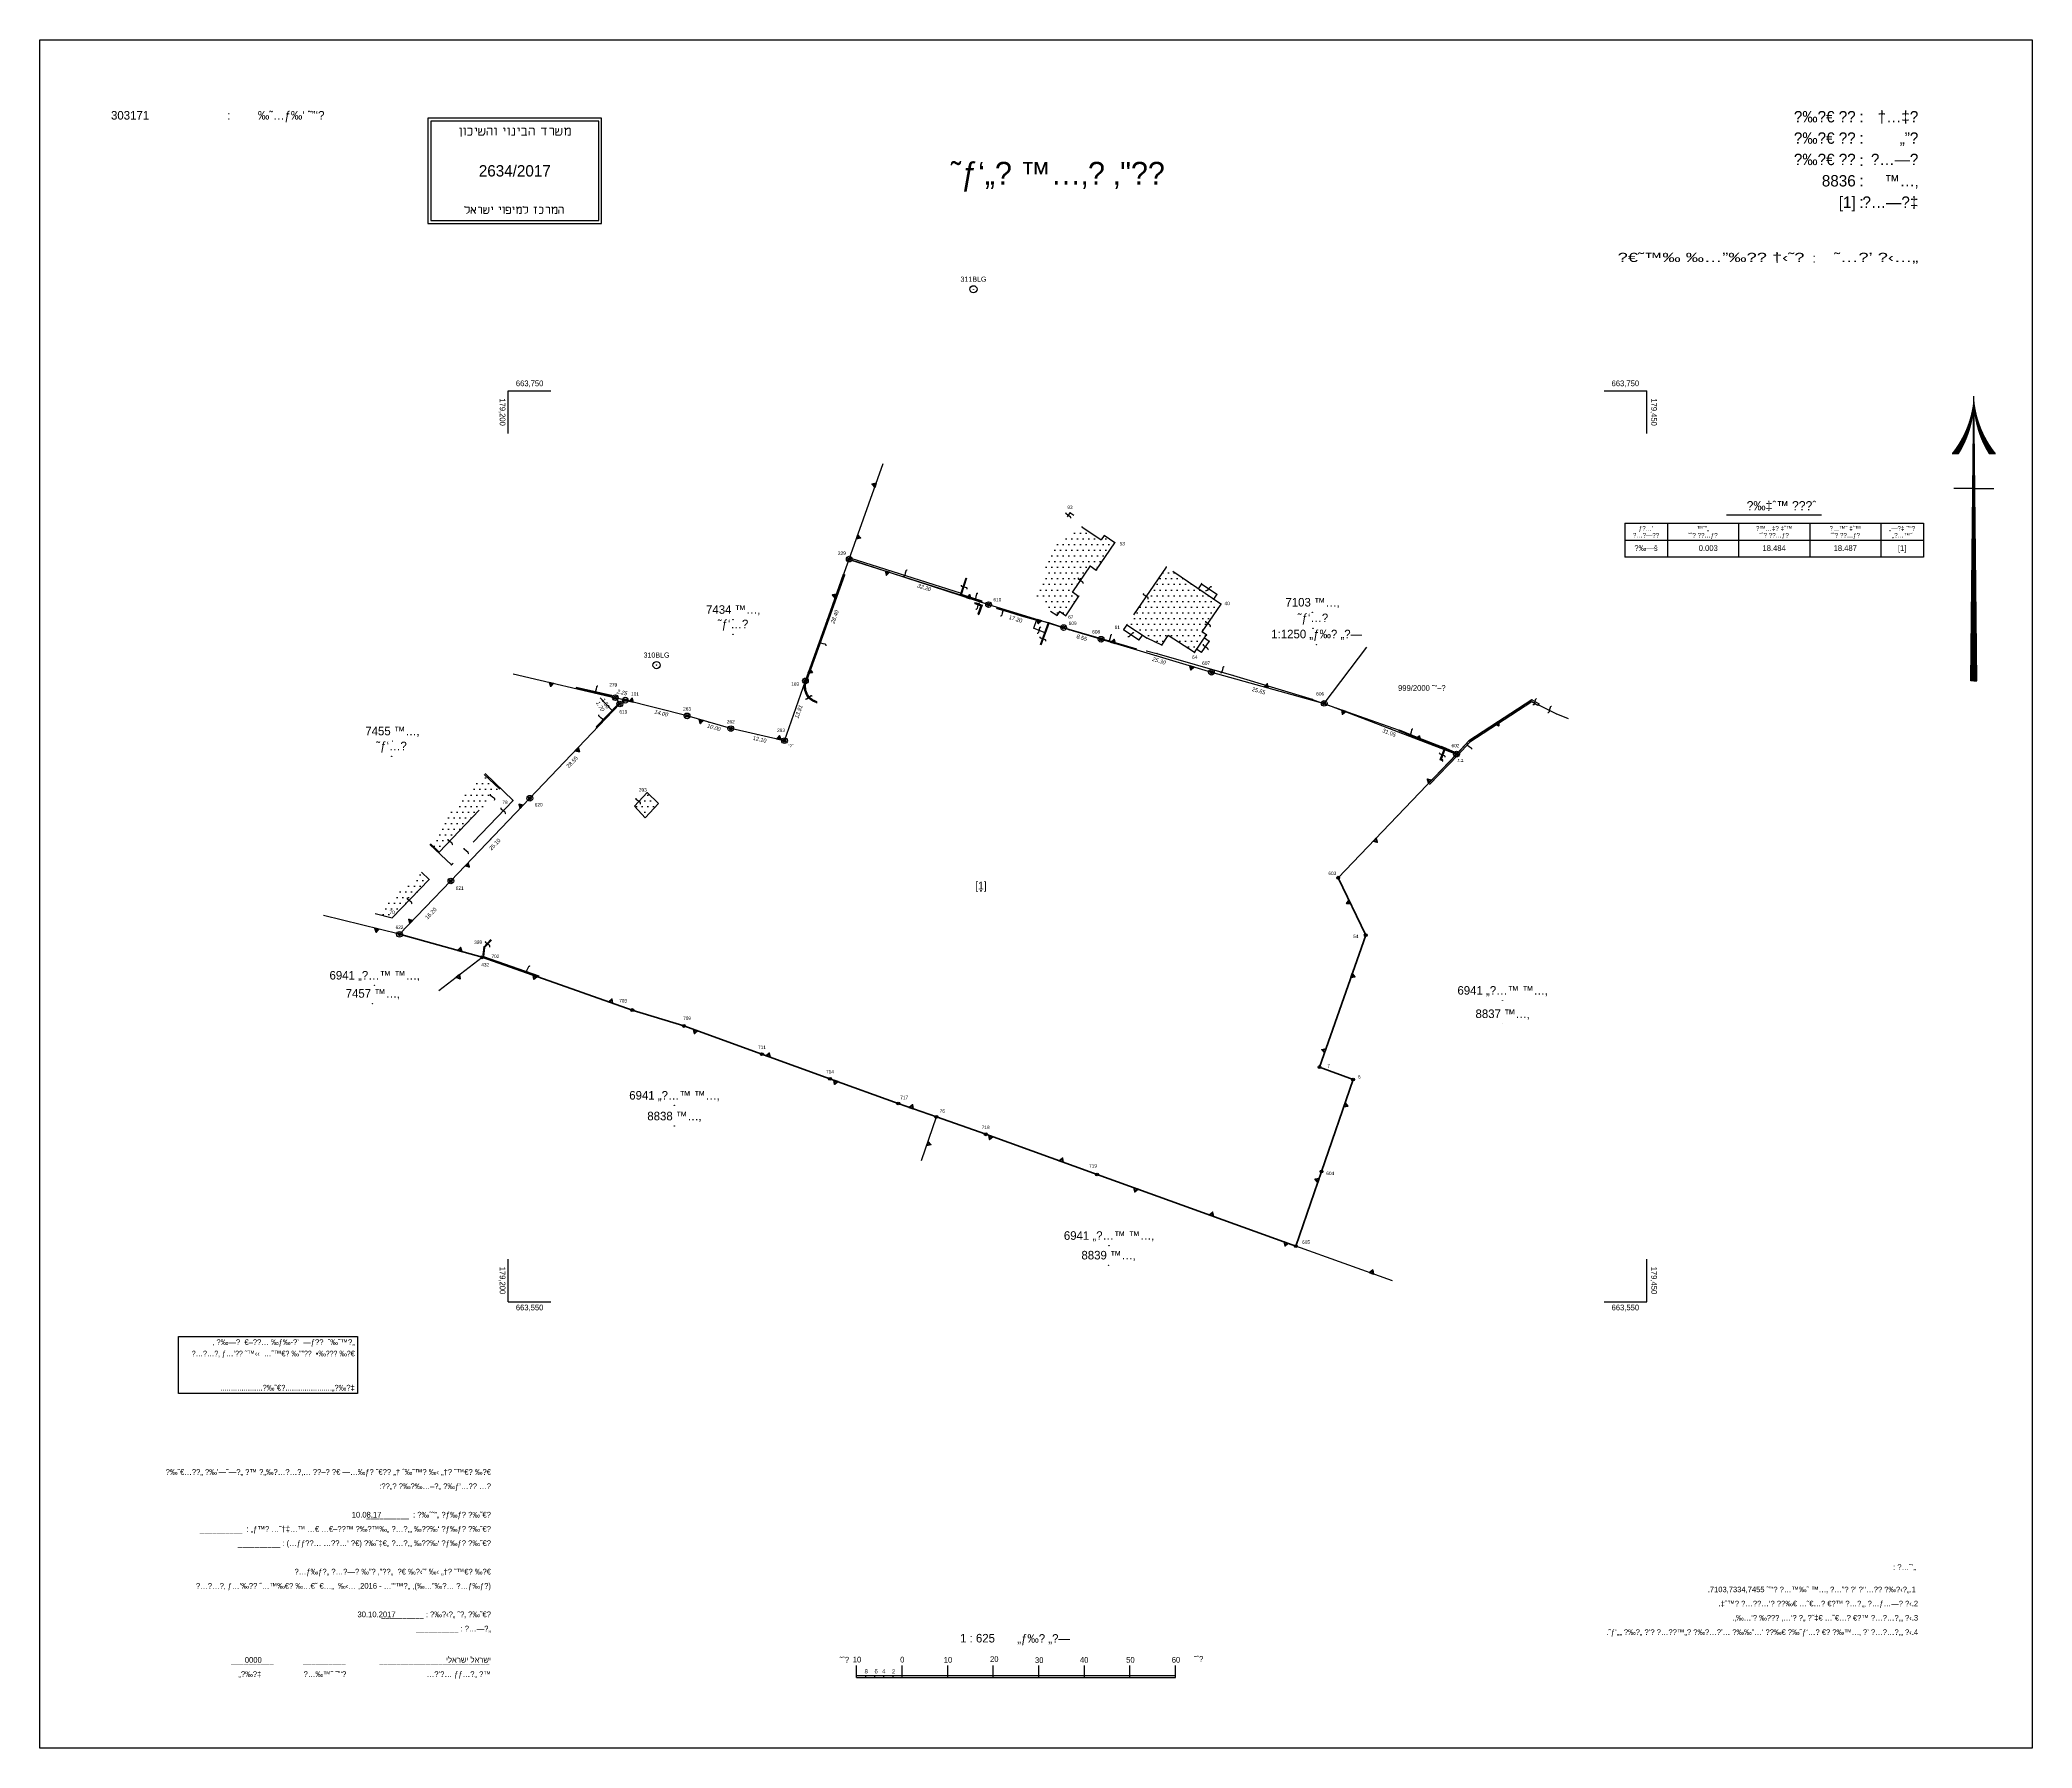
# Model space of a CAD drawing. Header units: feet. Extents: x 179097 to 179535, y 663452 to 663827.
import ezdxf
from ezdxf.enums import TextEntityAlignment as Align

# ---------------------------------------------------------------- set-up
doc = ezdxf.new("R2010")
doc.units = ezdxf.units.FT
doc.header["$MEASUREMENT"] = 0
doc.linetypes.add('DASHED', pattern=[19.05, 12.7, -6.35])
doc.layers.get('0').update_dxf_attribs({"color": 9})
for name, color, linetype in [('C1603_0', 4, 'Continuous'), ('C1609_0', 2, 'Continuous'), ('C1610_0', 7, 'Continuous'), ('C1611_1', 6, 'Continuous'), ('C1615', 2, 'Continuous'), ('C1639', 7, 'Continuous'), ('C1640', 7, 'Continuous'), ('C1644', 7, 'Continuous'), ('C1650_0_1', 1, 'Continuous'), ('C1656', 7, 'Continuous'), ('C1666', 1, 'Continuous'), ('C1680', 7, 'Continuous'), ('C1682', 7, 'Continuous'), ('C1690', 7, 'Continuous'), ('C1691', 2, 'Continuous'), ('Tazar', 7, 'Continuous')]:
    doc.layers.add(name, color=color, linetype=linetype)
for name, color, linetype, lineweight in [('C1650', 7, 'Continuous', 35), ('C1652', 7, 'Continuous', 35), ('C1652_0_1', 1, 'Continuous', 35), ('M1502', 9, 'Continuous', 25), ('M2298', 9, 'DASHED', 25), ('M2602', 9, 'Continuous', 25), ('M2603', 9, 'Continuous', 25)]:
    doc.layers.add(name, color=color, linetype=linetype, lineweight=lineweight)
doc.styles.add('HANIT_TEXT', font='hebtxt')
doc.styles.add('HEBTEXT', font='HEBTXT.SHX')
doc.styles.add('HEBTXT', font='HEBTXT')
doc.styles.add('STAMP', font='hebtxt')
doc.styles.add('TAZAR_HEBTXT', font='HEBTXT')
doc.styles.add('TRHEBTXT', font='hebtxt.shx')

# ---------------------------------------------------------------- blocks, each defined once
blk = doc.blocks.new('C1656')
at = {"color": 255}
blk.add_circle((0, 0), 0.05, dxfattribs=at)
at = {"style": 'HEBTXT'}
blk.add_attdef('TEXT', text='', height=3, dxfattribs=at).set_placement((0, 1.31), align=Align.MIDDLE)
blk = doc.blocks.new('C1610')
for radius in [1, 0.5]:
    blk.add_circle((0, 0, 1), radius)
blk.add_point((0, 0))
at = {"style": 'HEBTXT'}
blk.add_attdef('POINT_NAME', text='', height=1.2, dxfattribs=at).set_placement((0, 1.5), align=Align.BOTTOM_CENTER)
blk.add_attdef('MARK_DESC', text='', height=1.2, dxfattribs=at).set_placement((2, 0), align=Align.MIDDLE_LEFT)
at = {"style": 'HEBTXT', "flags": 1}
for tag, p in [('SOURCE', (0, -5)), ('CLASS', (0, -3.5)), ('TOPO', (0, -6.5)), ('MARK', (0, -2)), ('COMMENT', (0, -9.5)), ('HEIGHT', (0, -8))]:
    blk.add_attdef(tag, text='', height=1, dxfattribs=at).set_placement(p, align=Align.MIDDLE)
blk = doc.blocks.new('M1502_P')
for points in [[(0.09, 0.09), (-0.09, -0.09)], [(-0.09, 0.09), (0.09, -0.09)]]:
    blk.add_lwpolyline(points)
at = {"style": 'HANIT_TEXT', "flags": 1}
blk.add_attdef('NAME', text='', height=1, dxfattribs=at).set_placement((0, 1), align=Align.BOTTOM_CENTER)
at = {"style": 'HANIT_TEXT'}
blk.add_attdef('HEIGHT', text='', height=1, dxfattribs=at).set_placement((0, -1), align=Align.TOP_CENTER)
at = {"style": 'HANIT_TEXT', "flags": 1}
blk.add_attdef('MARK', text='', height=1, dxfattribs=at).set_placement((0, -3), align=Align.TOP_CENTER)
blk = doc.blocks.new('C1615')
for radius in [1.25, 0.05]:
    blk.add_circle((0, 0), radius)
at = {"style": 'HEBTXT'}
blk.add_attdef('POINT_NAME', text='', height=2, dxfattribs=at).set_placement((0, 3), align=Align.BOTTOM_CENTER)
blk.add_attdef('MARK_DESC', text='', height=2, dxfattribs=at).set_placement((3, 0), align=Align.MIDDLE_LEFT)
at = {"style": 'HEBTXT', "flags": 1}
for tag, p in [('SOURCE', (0, -5)), ('CLASS', (0, -3.5)), ('TOPO', (0, -6.5)), ('MARK', (0, -2)), ('COMMENT', (0, -9.5)), ('HEIGHT', (0, -8))]:
    blk.add_attdef(tag, text='', height=1, dxfattribs=at).set_placement(p, align=Align.MIDDLE)
blk = doc.blocks.new('C1609')
blk.add_circle((0, 0), 0.04)
at = {"style": 'HEBTXT', "width": 10}
blk.add_attdef('CROSS', text='', height=1.4, dxfattribs=at).set_placement((0, 1), align=Align.CENTER)
at = {"style": 'HEBTXT'}
for tag in ['LEGAL_LENGTH', 'RADIUS']:
    blk.add_attdef(tag, text='', height=1.4, dxfattribs=at).set_placement((0, 1), align=Align.CENTER)
at = {"style": 'HEBTXT', "oblique": 12}
blk.add_attdef('CALC_LENGTH', text='', height=1.4, dxfattribs=at).set_placement((0, -0.6), align=Align.TOP_CENTER)
at = {"style": 'HEBTXT', "flags": 1}
for tag, p in [('LINE_NAME', (0, -4)), ('COMMENT', (0, -7)), ('TOPO', (0, -5.5))]:
    blk.add_attdef(tag, text='', height=1, dxfattribs=at).set_placement(p, align=Align.MIDDLE_CENTER)
blk = doc.blocks.new('C1650_PLT')
for p, q in [((-0.04, 1.13), (-0.4, 0)), ((0, 1.21), (0, 0)), ((0.04, 1.12), (0.37, 0))]:
    blk.add_line(p, q)
blk.add_lwpolyline([(0.75, 0), (0, 1.3), (-0.75, 0)], close=True)
blk = doc.blocks.new('RISH-MAX')
blk.add_lwpolyline([(0, 0), (0, 600), (700, 600), (700, 0)], close=True)
blk = doc.blocks.new('C1639_FORM1')
at = {"style": 'HEBTXT'}
for s, p in [('\x8d‰˜€…\x9a\x8e„ \x8f‰’—˜—\x8e„ \x8c™ \x8d„‰\x9a…\x8c…\x81‚… \x8d\x81–\x8e \x9a€ —…‰ƒ\x81 ˜€\x9a\x8e „† ˆ‰˜™\x9a ‰‹ „†\x81 ˜™€\x8e ‰\x90€', (158.5, 95.99)), (':\x8f\x8c„\x8c \x8d‰\x90‰…–\x8e„ \x8d‰ƒ’…\x8e\x81 …\x81', (158.5, 90.99)), (' __________  : „ƒ™\x81 …˜†‡…™ …€ …€–\x8e\x90™ \x8d‰\x90™‰„ \x8c…\x81‚„ ‰\x90\x8e‰‘ \x9aƒ‰ƒ\x8e \x8a‰˜€\x9a', (158.5, 75.99)), (' __________  : \x8d‰ˆ˜”„ \x9aƒ‰ƒ\x8e \x8a‰˜€\x9a', (158.5, 80.99)), (' __________ : (…ƒƒ\x8e\x90… …\x90\x8e…‘ \x8d€) \x8d‰˜‡€„ \x8c…\x81‚„ ‰\x90\x8e‰‘ \x9aƒ‰ƒ\x8e \x8a‰˜€\x9a', (158.5, 70.99)), (' \x9a…ƒ‰ƒ\x8e„ \x9a…\x90—\x9a ‰”\x8c ‚"\x9a\x9a„  \x9a€ ‰\x9a‹˜’ ‰‹ „†\x81 ˜™€\x8e ‰\x90€', (158.5, 60.99)), ('\x9a…\x8c…\x81‚ ƒ…’‰\x9a\x8c ˜…™‰€\x8c ‰…€˜ €…„  ‰‹… ,2016 - …"’™\x9a„ ,(‰…”‰\x8e… \x9a…ƒ‰ƒ\x8e)', (158.5, 55.99)), (' __________ : \x9a‰\x90‹\x9a„ ˜\x8e‚ \x8a‰˜€\x9a', (158.5, 45.99)), (' __________ : \x8d…—\x8e„', (158.5, 40.99)), ('__________              __________                __________________________ ', (158.68, 30)), (' „\x8e‰\x9a‡                    \x8f…‰™˜ ˜”‘\x8e                                      …\x90’\x8e… ƒƒ…\x8e„ \x8d™', (158.5, 25))]:
    blk.add_text(s, height=2, dxfattribs=at).set_placement(p, align=Align.RIGHT)
at = {"style": 'TAZAR_HEBTXT'}
for tag, p in [('SURVEY_DATE_1', (62, 75.99)), ('SURVEY_DATE', (120, 80.99)), ('SURVEY_DATE_2', (72, 70.99)), ('FINISH_DATE', (125, 45.99)), ('PLACE', (140.1, 40.99)), ('SURVEYOR_NAME', (158.5, 30))]:
    blk.add_attdef(tag, text='', height=2, dxfattribs=at).set_placement(p, align=Align.RIGHT)
blk.add_attdef('SURVEYOR', text='', height=2, dxfattribs=at).set_placement((75, 30), align=Align.CENTER)
blk = doc.blocks.new('C1644')
for points in [[(136.37, -27.5), (136.37, -64.5), (197.37, -64.5), (197.37, -27.5)], [(137.37, -28.5), (137.37, -63.5), (196.37, -63.5), (196.37, -28.5)]]:
    blk.add_lwpolyline(points, close=True)
at = {"lineweight": 0}
for points in [[(147.4, -31), (148.02, -31), (148.02, -33.91)], [(148.85, -31), (149.48, -31), (149.48, -33.5)], [(150.31, -33.5), (151.14, -33.5), (151.31, -33.48), (151.46, -33.42), (151.59, -33.32), (151.69, -33.19), (151.75, -33.04), (151.77, -32.87), (151.77, -31.42), (151.75, -31.29), (151.69, -31.17), (151.6, -31.08), (151.48, -31.02), (151.35, -31), (150.31, -31)], [(152.81, -31), (153.44, -31), (153.44, -32.04)], [(154.27, -31), (154.27, -33.5), (155.31, -33.5), (155.51, -33.48), (155.71, -33.42), (155.89, -33.32), (156.04, -33.19), (156.17, -33.04), (156.27, -32.86), (156.33, -32.66), (156.35, -32.46), (156.35, -31)], [(154.27, -32.67), (154.89, -32.35), (155.1, -32.14), (155.21, -31.94), (155.21, -31.1)], [(158.85, -33.5), (158.85, -31.42), (158.83, -31.29), (158.77, -31.17), (158.68, -31.08), (158.56, -31.02), (158.43, -31), (157.18, -31)], [(157.18, -33.5), (157.18, -32.04)], [(159.68, -31), (160.31, -31), (160.31, -33.5)], [(162.8, -31), (163.43, -31), (163.43, -32.04)], [(164.26, -31), (164.89, -31), (164.89, -33.5)], [(165.72, -33.5), (166.76, -33.5), (166.76, -31.42), (166.74, -31.29), (166.68, -31.17), (166.59, -31.08), (166.48, -31.02), (166.35, -31), (166.14, -31)], [(167.8, -31), (168.43, -31), (168.43, -32.04)], [(170.72, -33.5), (170.72, -31.42), (170.7, -31.29), (170.64, -31.17), (170.55, -31.08), (170.43, -31.02), (170.3, -31), (169.26, -31)], [(169.26, -33.5), (171.13, -33.5)], [(173.64, -33.5), (173.64, -31.42), (173.62, -31.29), (173.56, -31.17), (173.46, -31.08), (173.35, -31.02), (173.22, -31), (171.97, -31)], [(171.97, -33.5), (171.97, -32.04)], [(176.13, -31), (178.01, -31)], [(177.59, -31), (177.59, -33.5)], [(180.51, -33.5), (180.51, -31.42), (180.49, -31.29), (180.43, -31.17), (180.33, -31.08), (180.22, -31.02), (180.09, -31), (179.05, -31)], [(181.34, -31), (181.34, -33.5), (182.38, -33.5), (182.59, -33.48), (182.78, -33.42), (182.96, -33.32), (183.12, -33.19), (183.25, -33.04), (183.34, -32.86), (183.4, -32.66), (183.42, -32.46), (183.42, -31)], [(181.34, -32.67), (181.97, -32.35), (182.17, -32.14), (182.28, -31.94), (182.28, -31.1)], [(184.26, -31), (184.67, -31), (184.67, -33.5)], [(185.51, -33.5), (186.34, -33.5), (186.34, -31.42), (186.32, -31.29), (186.26, -31.17), (186.17, -31.08), (186.05, -31.02), (185.92, -31), (185.51, -31), (184.67, -31.62)], [(149.92, -61), (150.64, -60.63), (150.77, -60.45), (150.81, -60.25), (150.81, -58.77), (149.34, -58.77), (149.34, -58.41)], [(151.56, -58.8), (153.03, -61)], [(151.86, -59.64), (151.67, -59.82), (151.59, -59.94), (151.56, -60.08), (151.56, -61)], [(151.67, -59.82), (151.59, -59.94), (151.56, -60.08)], [(152.55, -60.16), (152.92, -59.79), (153, -59.67), (153.03, -59.53), (153.03, -58.8)], [(152.92, -59.79), (153, -59.67), (153.03, -59.53)], [(155.23, -61), (155.23, -59.16), (155.21, -59.02), (155.12, -58.9), (155.01, -58.82), (154.87, -58.8), (153.95, -58.8)], [(155.96, -58.8), (155.96, -61), (156.88, -61), (157.11, -60.97), (157.34, -60.88), (157.53, -60.73), (157.68, -60.54), (157.76, -60.31), (157.8, -60.08), (157.8, -58.8)], [(155.96, -60.26), (156.51, -59.99), (156.7, -59.8), (156.78, -59.62), (156.78, -58.89)], [(158.53, -58.8), (159.08, -58.8), (159.08, -59.72)], [(161.27, -58.8), (161.83, -58.8), (161.83, -59.72)], [(162.56, -58.8), (163.11, -58.8), (163.11, -61)], [(163.84, -61), (164.94, -61), (165.08, -60.97), (165.2, -60.89), (165.28, -60.77), (165.31, -60.63), (165.31, -59.16), (165.28, -59.02), (165.2, -58.9), (165.08, -58.82), (164.94, -58.8), (163.84, -58.8), (163.84, -59.9), (164.58, -59.9)], [(166.04, -58.8), (166.59, -58.8), (166.59, -59.72)], [(167.33, -58.8), (167.69, -58.8), (167.69, -61)], [(168.43, -61), (169.16, -61), (169.16, -59.16), (169.13, -59.02), (169.05, -58.9), (168.93, -58.82), (168.79, -58.8), (168.43, -58.8), (167.69, -59.34)], [(170.44, -61), (171.18, -60.63), (171.29, -60.45), (171.33, -60.25), (171.33, -58.77), (169.87, -58.77), (169.87, -58.41)], [(173.55, -58.8), (174.65, -58.8)], [(174.11, -58.8), (174.11, -61)], [(175.39, -61), (176.12, -61), (176.29, -60.97), (176.45, -60.9), (176.57, -60.77), (176.65, -60.62), (176.67, -60.45), (176.67, -59.16), (176.65, -59.02), (176.56, -58.9), (176.45, -58.82), (176.31, -58.8), (175.39, -58.8)], [(179.06, -61), (179.06, -59.16), (179.02, -59.02), (178.95, -58.9), (178.83, -58.82), (178.69, -58.8), (177.78, -58.8)], [(179.79, -58.8), (180.15, -58.8), (180.15, -61)], [(180.89, -61), (181.63, -61), (181.63, -59.16), (181.59, -59.02), (181.51, -58.9), (181.39, -58.82), (181.25, -58.8), (180.89, -58.8), (180.15, -59.34)], [(183.82, -61), (183.82, -59.16), (183.79, -59.02), (183.72, -58.9), (183.59, -58.82), (183.46, -58.8), (182.35, -58.8)], [(182.35, -61), (182.35, -59.72)]]:
    blk.add_lwpolyline(points, dxfattribs=at)
blk.add_lwpolyline([(137.37, -46), (137.37, -63.5)])
at = {"style": 'HEBTXT'}
for s, p in [(':', (67, -28)), ('‰˜…ƒ‰‘ ˜”‘\x8e', (100, -28))]:
    blk.add_text(s, height=3, dxfattribs=at).set_placement(p, align=Align.RIGHT)
blk.add_attdef('SERIAL', (25, -28), '', height=3, dxfattribs=at)
blk.add_attdef('PROCESS_NAME', text='', height=4, dxfattribs=at).set_placement((166.87, -46), align=Align.MIDDLE_CENTER)
blk = doc.blocks.new('C1640')
at = {"style": 'HEBTXT'}
for s, height, p in [(':', 4, (-59.22, -25)), ('†…‡\x8e', 4, (-40, -25)), (':', 4, (-59.22, -32.5)), ('„”\x90', 4, (-40, -32.5)), (':', 4, (-59.22, -40.31)), ('\x8d…—\x8e', 4, (-40, -40)), (':', 4, (-59.22, -47.5)), ('™…‚', 4, (-40, -47.5)), (':', 4, (-59.22, -55)), ('\x9a…—\x8c‡', 4, (-40, -55)), (':', 3.2, (-76, -75))]:
    blk.add_text(s, height=height, dxfattribs=at).set_placement(p, align=Align.TOP_RIGHT)
at = {"style": 'HEBTXT', "width": 1.5}
blk.add_text('˜…\x81’ \x8f‹…„', height=3.2, dxfattribs=at).set_placement((-40, -78), align=Align.RIGHT)
at = {"style": 'HEBTXT'}
for tag, p in [('REGION', (-62, -25)), ('COUNTY', (-62, -32.5)), ('SETTLEMENT', (-62, -40)), ('GUSH_NUM', (-62, -47.5)), ('PARCELS', (-62, -55))]:
    blk.add_attdef(tag, text='', height=4, dxfattribs=at).set_placement(p, align=Align.TOP_RIGHT)
at = {"style": 'HEBTXT', "flags": 1}
for tag, p in [('GRID_NAME', (-28, -27.94)), ('PROCESS_TYPE', (-28, -26.05)), ('SCALE', (-28, -29.71)), ('WORK_ORDER', (-27.78, -34.73)), ('SETTLEMENT_CODE', (-28, -38.9)), ('GENERAL_COMMENT', (-28, -40.9)), ('REGISTER_STATUS', (-28, -36.96))]:
    blk.add_attdef(tag, p, '', height=1, dxfattribs=at)
at = {"style": 'HEBTXT', "width": 1.5}
blk.add_attdef('ORDERER', text='', height=3.2, dxfattribs=at).set_placement((-80, -78), align=Align.RIGHT)
blk = doc.blocks.new('*X11')
for p, q in [((-20.52, -125.92), (-20.44, -125.92)), ((-20.52, -125.95), (-20.44, -125.95)), ((-20.52, -125.97), (-20.43, -125.97)), ((-20.52, -126), (-20.43, -126)), ((-20.51, -125.53), (-20.46, -125.53)), ((-20.51, -125.55), (-20.46, -125.55)), ((-20.51, -125.58), (-20.46, -125.58)), ((-20.51, -125.6), (-20.46, -125.6)), ((-20.51, -125.62), (-20.46, -125.62)), ((-20.51, -125.65), (-20.46, -125.65)), ((-20.51, -125.67), (-20.46, -125.67)), ((-20.51, -125.7), (-20.45, -125.7)), ((-20.51, -125.72), (-20.45, -125.72)), ((-20.51, -125.75), (-20.45, -125.75)), ((-20.51, -125.78), (-20.45, -125.78)), ((-20.51, -125.8), (-20.45, -125.8)), ((-20.51, -125.83), (-20.45, -125.83)), ((-20.51, -125.85), (-20.44, -125.85)), ((-20.51, -125.88), (-20.44, -125.88)), ((-20.51, -125.9), (-20.44, -125.9)), ((-20.5, -125.22), (-20.48, -125.22)), ((-20.5, -125.25), (-20.48, -125.25)), ((-20.5, -125.28), (-20.48, -125.28)), ((-20.5, -125.3), (-20.48, -125.3)), ((-20.5, -125.33), (-20.48, -125.33)), ((-20.5, -125.35), (-20.47, -125.35)), ((-20.5, -125.38), (-20.47, -125.38)), ((-20.5, -125.4), (-20.47, -125.4)), ((-20.5, -125.42), (-20.47, -125.42)), ((-20.5, -125.45), (-20.47, -125.45)), ((-20.5, -125.47), (-20.47, -125.47)), ((-20.5, -125.5), (-20.47, -125.5)), ((-20.49, -125.12), (-20.49, -125.12)), ((-20.49, -125.15), (-20.49, -125.15)), ((-20.49, -125.17), (-20.48, -125.17)), ((-20.49, -125.2), (-20.48, -125.2)), ((-20.52, -126.03), (-20.43, -126.03)), ((-20.52, -126.05), (-20.43, -126.05)), ((-20.52, -126.08), (-20.43, -126.08)), ((-20.52, -126.1), (-20.43, -126.1)), ((-20.52, -126.12), (-20.42, -126.12)), ((-20.52, -126.15), (-20.42, -126.15)), ((-20.52, -126.17), (-20.42, -126.17)), ((-20.52, -126.2), (-20.42, -126.2)), ((-20.52, -126.22), (-20.42, -126.22)), ((-20.52, -126.25), (-20.41, -126.25)), ((-20.52, -126.28), (-20.41, -126.28)), ((-20.52, -126.3), (-20.41, -126.3)), ((-20.52, -126.33), (-20.41, -126.33)), ((-20.52, -126.35), (-20.41, -126.35)), ((-20.52, -126.38), (-20.4, -126.38)), ((-20.52, -126.4), (-20.4, -126.4)), ((-20.52, -126.42), (-20.4, -126.42)), ((-20.52, -126.45), (-20.4, -126.45)), ((-20.52, -126.47), (-20.39, -126.47)), ((-20.52, -126.5), (-20.39, -126.5)), ((-20.52, -126.53), (-20.39, -126.53)), ((-20.52, -126.55), (-20.39, -126.55)), ((-20.52, -126.58), (-20.39, -126.58)), ((-20.52, -126.6), (-20.38, -126.6)), ((-20.52, -126.62), (-20.38, -126.62)), ((-20.52, -126.65), (-20.38, -126.65)), ((-20.52, -126.67), (-20.38, -126.67)), ((-20.52, -126.7), (-20.37, -126.7)), ((-20.52, -126.72), (-20.37, -126.72)), ((-20.52, -126.75), (-20.37, -126.75)), ((-20.52, -126.78), (-20.37, -126.78)), ((-20.52, -126.8), (-20.36, -126.8)), ((-20.52, -126.83), (-20.36, -126.83)), ((-20.52, -126.85), (-20.36, -126.85)), ((-20.52, -126.88), (-20.36, -126.88)), ((-20.52, -126.9), (-20.35, -126.9)), ((-20.52, -126.92), (-20.35, -126.92)), ((-20.52, -126.95), (-20.35, -126.95)), ((-20.52, -126.97), (-20.35, -126.97)), ((-20.52, -127), (-20.34, -127)), ((-20.52, -127.03), (-20.34, -127.03)), ((-20.52, -127.05), (-20.34, -127.05)), ((-20.52, -127.08), (-20.34, -127.08)), ((-20.52, -127.1), (-20.33, -127.1)), ((-20.52, -127.12), (-20.33, -127.12)), ((-20.52, -127.15), (-20.33, -127.15)), ((-20.52, -127.17), (-20.33, -127.17)), ((-20.52, -127.2), (-20.32, -127.2)), ((-20.52, -127.22), (-20.32, -127.22)), ((-20.51, -127.25), (-20.32, -127.25)), ((-20.51, -127.28), (-20.32, -127.28)), ((-20.51, -127.3), (-20.31, -127.3)), ((-20.51, -127.33), (-20.31, -127.33)), ((-20.51, -127.35), (-20.31, -127.35)), ((-20.51, -127.38), (-20.3, -127.38)), ((-20.51, -127.4), (-20.3, -127.4)), ((-20.51, -127.42), (-20.3, -127.42)), ((-20.51, -127.45), (-20.3, -127.45)), ((-20.51, -127.47), (-20.29, -127.47)), ((-20.51, -127.5), (-20.29, -127.5)), ((-20.51, -127.53), (-20.29, -127.53)), ((-20.51, -127.55), (-20.28, -127.55)), ((-20.51, -127.58), (-20.28, -127.58)), ((-20.51, -127.6), (-20.28, -127.6)), ((-20.51, -127.62), (-20.28, -127.62)), ((-20.51, -127.65), (-20.27, -127.65)), ((-20.5, -127.67), (-20.27, -127.67)), ((-20.5, -127.7), (-20.27, -127.7)), ((-20.5, -127.72), (-20.26, -127.72)), ((-20.5, -127.75), (-20.26, -127.75)), ((-20.5, -127.78), (-20.26, -127.78)), ((-20.5, -127.8), (-20.25, -127.8)), ((-20.5, -127.83), (-20.25, -127.83)), ((-20.5, -127.85), (-20.25, -127.85)), ((-20.5, -127.88), (-20.24, -127.88)), ((-20.5, -127.9), (-20.24, -127.9)), ((-20.5, -127.92), (-20.24, -127.92)), ((-20.49, -127.95), (-20.23, -127.95)), ((-20.49, -127.97), (-20.23, -127.97)), ((-20.49, -128), (-20.23, -128)), ((-20.49, -128.03), (-20.22, -128.03)), ((-20.49, -128.05), (-20.22, -128.05)), ((-20.49, -128.07), (-20.22, -128.07)), ((-20.49, -128.1), (-20.21, -128.1)), ((-20.49, -128.12), (-20.21, -128.12)), ((-20.49, -128.15), (-20.21, -128.15)), ((-20.49, -128.18), (-20.2, -128.18)), ((-20.48, -128.2), (-20.2, -128.2)), ((-20.48, -128.22), (-20.2, -128.22)), ((-20.48, -128.25), (-20.19, -128.25)), ((-20.48, -128.28), (-20.19, -128.28)), ((-20.48, -128.3), (-20.19, -128.3)), ((-20.48, -128.32), (-20.18, -128.32)), ((-20.48, -128.35), (-20.18, -128.35)), ((-20.48, -128.38), (-20.18, -128.38)), ((-20.47, -128.4), (-20.17, -128.4)), ((-20.47, -128.43), (-20.17, -128.43)), ((-20.47, -128.45), (-20.17, -128.45)), ((-20.47, -128.47), (-20.16, -128.47)), ((-20.47, -128.5), (-20.16, -128.5)), ((-20.47, -128.53), (-20.15, -128.53)), ((-20.47, -128.55), (-20.15, -128.55)), ((-20.46, -128.57), (-20.15, -128.57)), ((-20.46, -128.6), (-20.14, -128.6)), ((-20.46, -128.62), (-20.14, -128.62)), ((-20.46, -128.65), (-20.14, -128.65)), ((-20.46, -128.68), (-20.13, -128.68)), ((-20.46, -128.7), (-20.13, -128.7)), ((-20.46, -128.72), (-20.12, -128.72)), ((-20.45, -128.75), (-20.12, -128.75)), ((-20.45, -128.78), (-20.12, -128.78)), ((-20.45, -128.8), (-20.11, -128.8)), ((-20.45, -128.82), (-20.11, -128.82)), ((-20.45, -128.85), (-20.11, -128.85)), ((-20.45, -128.88), (-20.1, -128.88)), ((-20.44, -128.9), (-20.1, -128.9)), ((-20.44, -128.93), (-20.09, -128.93)), ((-20.44, -128.95), (-20.09, -128.95)), ((-20.44, -128.97), (-20.09, -128.97)), ((-20.44, -129), (-20.08, -129)), ((-20.44, -129.03), (-20.08, -129.03)), ((-20.43, -129.05), (-20.07, -129.05)), ((-20.43, -129.07), (-20.07, -129.07)), ((-20.43, -129.1), (-20.07, -129.1)), ((-20.43, -129.12), (-20.06, -129.12)), ((-20.43, -129.15), (-20.06, -129.15)), ((-20.43, -129.18), (-20.05, -129.18)), ((-20.42, -129.2), (-20.05, -129.2)), ((-20.42, -129.22), (-20.04, -129.22)), ((-20.42, -129.25), (-20.04, -129.25)), ((-20.42, -129.28), (-20.04, -129.28)), ((-20.42, -129.3), (-20.03, -129.3)), ((-20.41, -129.32), (-20.03, -129.32)), ((-20.41, -129.35), (-20.02, -129.35)), ((-20.41, -129.38), (-20.02, -129.38)), ((-20.41, -129.4), (-20.01, -129.4)), ((-20.41, -129.43), (-20.01, -129.43)), ((-20.4, -129.45), (-20.01, -129.45)), ((-20.4, -129.47), (-20, -129.47)), ((-20.4, -129.5), (-20, -129.5)), ((-20.4, -129.53), (-19.99, -129.53)), ((-20.4, -129.55), (-19.99, -129.55)), ((-20.39, -129.57), (-19.98, -129.57)), ((-20.39, -129.6), (-19.98, -129.6)), ((-20.39, -129.62), (-19.98, -129.62)), ((-20.39, -129.65), (-19.97, -129.65)), ((-20.38, -129.68), (-19.97, -129.68)), ((-20.38, -129.7), (-19.96, -129.7)), ((-20.38, -129.72), (-19.96, -129.72)), ((-20.38, -129.75), (-19.95, -129.75)), ((-20.38, -129.78), (-19.95, -129.78)), ((-20.37, -129.8), (-19.94, -129.8)), ((-20.37, -129.82), (-19.94, -129.82)), ((-20.37, -129.85), (-19.93, -129.85)), ((-20.37, -129.88), (-19.93, -129.88)), ((-20.36, -129.9), (-19.92, -129.9)), ((-20.36, -129.93), (-19.92, -129.93)), ((-20.36, -129.95), (-19.92, -129.95)), ((-20.36, -129.97), (-19.91, -129.97)), ((-20.35, -130), (-19.91, -130)), ((-20.35, -130.03), (-19.9, -130.03)), ((-20.35, -130.05), (-19.9, -130.05)), ((-20.35, -130.07), (-19.89, -130.07)), ((-20.34, -130.1), (-19.89, -130.1)), ((-20.34, -130.12), (-19.88, -130.12)), ((-20.34, -130.15), (-19.88, -130.15)), ((-20.34, -130.18), (-19.87, -130.18)), ((-20.33, -130.2), (-19.87, -130.2)), ((-20.33, -130.22), (-19.86, -130.22)), ((-20.33, -130.25), (-19.86, -130.25)), ((-20.33, -130.28), (-19.85, -130.28)), ((-20.32, -130.3), (-19.85, -130.3)), ((-20.32, -130.32), (-19.84, -130.32)), ((-20.32, -130.35), (-19.84, -130.35)), ((-20.31, -130.38), (-19.83, -130.38)), ((-20.31, -130.4), (-19.83, -130.4)), ((-20.31, -130.43), (-19.82, -130.43)), ((-20.31, -130.45), (-19.82, -130.45)), ((-20.3, -130.47), (-19.81, -130.47)), ((-20.3, -130.5), (-19.81, -130.5)), ((-20.3, -130.53), (-19.8, -130.53)), ((-20.3, -130.55), (-19.8, -130.55)), ((-20.29, -130.57), (-19.79, -130.57)), ((-20.29, -130.6), (-19.79, -130.6)), ((-20.29, -130.62), (-19.78, -130.62)), ((-20.28, -130.65), (-19.78, -130.65)), ((-20.28, -130.68), (-19.77, -130.68)), ((-20.28, -130.7), (-19.76, -130.7)), ((-20.27, -130.72), (-19.76, -130.72)), ((-20.27, -130.75), (-19.75, -130.75)), ((-20.27, -130.78), (-19.75, -130.78)), ((-20.27, -130.8), (-19.74, -130.8)), ((-20.26, -130.82), (-19.74, -130.82)), ((-20.26, -130.85), (-19.73, -130.85)), ((-20.26, -130.88), (-19.73, -130.88)), ((-20.25, -130.9), (-19.72, -130.9)), ((-20.25, -130.93), (-19.72, -130.93)), ((-20.25, -130.95), (-19.71, -130.95)), ((-20.24, -130.97), (-19.71, -130.97)), ((-20.24, -131), (-19.7, -131)), ((-20.24, -131.03), (-19.69, -131.03)), ((-20.23, -131.05), (-19.69, -131.05)), ((-20.23, -131.07), (-19.68, -131.07)), ((-20.23, -131.1), (-19.68, -131.1)), ((-20.22, -131.12), (-19.67, -131.12)), ((-20.22, -131.15), (-19.67, -131.15)), ((-20.22, -131.18), (-19.66, -131.18)), ((-20.21, -131.2), (-19.65, -131.2)), ((-20.21, -131.22), (-19.65, -131.22)), ((-20.21, -131.25), (-19.64, -131.25)), ((-20.2, -131.28), (-19.64, -131.28)), ((-20.2, -131.3), (-19.63, -131.3)), ((-20.2, -131.32), (-19.63, -131.32)), ((-20.19, -131.35), (-19.62, -131.35)), ((-20.19, -131.38), (-19.61, -131.38)), ((-20.19, -131.4), (-19.61, -131.4)), ((-20.18, -131.43), (-19.6, -131.43)), ((-20.18, -131.45), (-19.6, -131.45)), ((-20.18, -131.47), (-19.59, -131.47)), ((-20.17, -131.5), (-19.59, -131.5)), ((-20.17, -131.53), (-19.58, -131.53)), ((-20.17, -131.55), (-19.57, -131.55)), ((-20.16, -131.57), (-19.57, -131.57)), ((-20.16, -131.6), (-19.56, -131.6)), ((-20.16, -131.62), (-19.56, -131.62)), ((-20.15, -131.65), (-19.55, -131.65)), ((-20.15, -131.68), (-19.54, -131.68)), ((-20.14, -131.7), (-19.54, -131.7)), ((-20.14, -131.72), (-19.53, -131.72)), ((-20.14, -131.75), (-19.53, -131.75)), ((-20.13, -131.78), (-19.52, -131.78)), ((-20.13, -131.8), (-19.51, -131.8)), ((-20.13, -131.82), (-19.51, -131.82)), ((-20.12, -131.85), (-19.5, -131.85)), ((-20.12, -131.88), (-19.49, -131.88)), ((-20.11, -131.9), (-19.49, -131.9)), ((-20.11, -131.93), (-19.48, -131.93)), ((-20.11, -131.95), (-19.48, -131.95)), ((-20.1, -131.97), (-19.47, -131.97)), ((-20.1, -132), (-19.46, -132)), ((-20.1, -132.03), (-19.46, -132.03)), ((-20.09, -132.05), (-19.45, -132.05)), ((-20.09, -132.07), (-19.44, -132.07)), ((-20.08, -132.1), (-19.44, -132.1)), ((-20.08, -132.12), (-19.43, -132.12)), ((-20.08, -132.15), (-19.42, -132.15)), ((-20.07, -132.18), (-19.42, -132.18)), ((-20.07, -132.2), (-19.41, -132.2)), ((-20.06, -132.22), (-19.41, -132.22)), ((-20.06, -132.25), (-19.4, -132.25)), ((-20.05, -132.28), (-19.39, -132.28)), ((-20.05, -132.3), (-19.39, -132.3)), ((-20.05, -132.32), (-19.38, -132.32)), ((-20.04, -132.35), (-19.37, -132.35)), ((-20.04, -132.38), (-19.37, -132.38)), ((-20.03, -132.4), (-19.36, -132.4)), ((-20.03, -132.43), (-19.35, -132.43)), ((-20.03, -132.45), (-19.35, -132.45)), ((-20.02, -132.47), (-19.34, -132.47)), ((-20.02, -132.5), (-19.33, -132.5)), ((-20.01, -132.53), (-19.33, -132.53)), ((-20.01, -132.55), (-19.32, -132.55)), ((-20, -132.57), (-19.31, -132.57)), ((-20, -132.6), (-19.31, -132.6)), ((-20, -132.62), (-19.3, -132.62)), ((-19.99, -132.65), (-19.29, -132.65)), ((-19.99, -132.68), (-19.29, -132.68)), ((-19.98, -132.7), (-19.28, -132.7)), ((-19.98, -132.72), (-19.27, -132.72)), ((-19.97, -132.75), (-19.26, -132.75)), ((-19.97, -132.78), (-19.26, -132.78)), ((-19.96, -132.8), (-19.25, -132.8)), ((-19.96, -132.82), (-19.24, -132.82)), ((-19.95, -132.85), (-19.24, -132.85)), ((-19.95, -132.88), (-19.23, -132.88)), ((-19.95, -132.9), (-19.22, -132.9)), ((-19.94, -132.93), (-19.22, -132.93)), ((-19.94, -132.95), (-19.21, -132.95)), ((-19.93, -132.97), (-19.2, -132.97)), ((-19.93, -133), (-19.19, -133)), ((-19.92, -133.03), (-19.19, -133.03)), ((-19.92, -133.05), (-19.18, -133.05)), ((-19.91, -133.07), (-19.17, -133.07)), ((-19.91, -133.1), (-19.17, -133.1)), ((-19.9, -133.12), (-19.16, -133.12)), ((-19.9, -133.15), (-19.15, -133.15)), ((-19.89, -133.18), (-19.14, -133.18)), ((-19.89, -133.2), (-19.14, -133.2)), ((-19.88, -133.22), (-19.13, -133.22)), ((-19.88, -133.25), (-19.12, -133.25)), ((-19.87, -133.28), (-19.12, -133.28)), ((-19.87, -133.3), (-19.11, -133.3)), ((-19.86, -133.32), (-19.1, -133.32)), ((-19.86, -133.35), (-19.09, -133.35)), ((-19.86, -133.38), (-19.09, -133.38)), ((-19.85, -133.4), (-19.08, -133.4)), ((-19.85, -133.43), (-19.07, -133.43)), ((-19.84, -133.45), (-19.06, -133.45)), ((-19.84, -133.47), (-19.06, -133.47)), ((-19.83, -133.5), (-19.05, -133.5)), ((-19.83, -133.53), (-19.04, -133.53)), ((-19.82, -133.55), (-19.03, -133.55)), ((-19.81, -133.57), (-19.03, -133.57)), ((-19.81, -133.6), (-19.02, -133.6)), ((-19.8, -133.62), (-19.01, -133.62)), ((-19.8, -133.65), (-19, -133.65)), ((-19.79, -133.68), (-19, -133.68)), ((-19.79, -133.7), (-18.99, -133.7)), ((-19.78, -133.72), (-18.98, -133.72)), ((-19.78, -133.75), (-18.97, -133.75)), ((-19.77, -133.78), (-18.97, -133.78)), ((-19.77, -133.8), (-18.96, -133.8)), ((-19.76, -133.82), (-18.95, -133.82)), ((-19.76, -133.85), (-18.94, -133.85)), ((-19.75, -133.88), (-18.93, -133.88)), ((-19.75, -133.9), (-18.93, -133.9)), ((-19.74, -133.93), (-18.92, -133.93)), ((-19.74, -133.95), (-18.91, -133.95)), ((-19.73, -133.97), (-18.9, -133.97)), ((-19.73, -134), (-18.89, -134)), ((-19.72, -134.03), (-18.89, -134.03)), ((-19.71, -134.05), (-18.88, -134.05)), ((-19.71, -134.07), (-18.87, -134.07)), ((-19.7, -134.1), (-18.86, -134.1)), ((-19.7, -134.12), (-18.86, -134.12)), ((-19.69, -134.15), (-18.85, -134.15)), ((-19.69, -134.18), (-18.84, -134.18)), ((-19.68, -134.2), (-18.83, -134.2)), ((-19.68, -134.22), (-18.82, -134.22)), ((-19.67, -134.25), (-18.81, -134.25)), ((-19.66, -134.28), (-18.81, -134.28)), ((-19.66, -134.3), (-18.8, -134.3)), ((-19.65, -134.32), (-18.79, -134.32)), ((-19.65, -134.35), (-18.78, -134.35)), ((-19.64, -134.38), (-18.77, -134.38)), ((-19.64, -134.4), (-18.77, -134.4)), ((-19.63, -134.43), (-18.76, -134.43)), ((-19.62, -134.45), (-18.75, -134.45)), ((-19.62, -134.47), (-18.74, -134.47)), ((-19.61, -134.5), (-18.73, -134.5)), ((-19.61, -134.53), (-18.72, -134.53)), ((-19.6, -134.55), (-18.72, -134.55)), ((-19.6, -134.57), (-18.71, -134.57)), ((-19.59, -134.6), (-18.7, -134.6)), ((-19.58, -134.62), (-18.69, -134.62)), ((-19.58, -134.65), (-18.68, -134.65)), ((-19.57, -134.68), (-18.67, -134.68)), ((-19.57, -134.7), (-18.67, -134.7)), ((-19.56, -134.72), (-18.66, -134.72)), ((-19.55, -134.75), (-18.65, -134.75)), ((-19.55, -134.78), (-18.64, -134.78)), ((-19.54, -134.8), (-18.63, -134.8)), ((-19.54, -134.82), (-18.62, -134.82)), ((-19.53, -134.85), (-18.61, -134.85)), ((-19.52, -134.88), (-18.61, -134.88)), ((-19.52, -134.9), (-18.6, -134.9)), ((-19.51, -134.93), (-18.59, -134.93)), ((-19.51, -134.95), (-18.58, -134.95)), ((-19.5, -134.97), (-18.57, -134.97)), ((-19.49, -135), (-18.56, -135)), ((-19.49, -135.03), (-18.55, -135.03)), ((-19.48, -135.05), (-18.54, -135.05)), ((-19.47, -135.07), (-18.54, -135.07)), ((-19.47, -135.1), (-18.53, -135.1)), ((-19.46, -135.12), (-18.52, -135.12)), ((-19.46, -135.15), (-18.51, -135.15)), ((-19.45, -135.18), (-18.5, -135.18)), ((-19.44, -135.2), (-18.49, -135.2)), ((-19.44, -135.22), (-18.48, -135.22)), ((-19.43, -135.25), (-18.47, -135.25)), ((-19.42, -135.28), (-18.46, -135.28)), ((-19.42, -135.3), (-18.46, -135.3)), ((-19.41, -135.32), (-18.45, -135.32)), ((-19.4, -135.35), (-18.44, -135.35)), ((-19.4, -135.38), (-18.43, -135.38)), ((-19.39, -135.4), (-18.42, -135.4)), ((-19.38, -135.43), (-18.41, -135.43)), ((-19.38, -135.45), (-18.4, -135.45)), ((-19.37, -135.47), (-18.39, -135.47)), ((-19.36, -135.5), (-18.38, -135.5)), ((-19.36, -135.53), (-18.37, -135.53)), ((-19.35, -135.55), (-18.36, -135.55)), ((-19.35, -135.57), (-18.35, -135.57)), ((-19.34, -135.6), (-18.35, -135.6)), ((-19.33, -135.62), (-18.34, -135.62)), ((-19.33, -135.65), (-18.33, -135.65)), ((-19.32, -135.68), (-18.32, -135.68)), ((-19.31, -135.7), (-18.31, -135.7)), ((-19.3, -135.72), (-18.3, -135.72)), ((-19.3, -135.75), (-18.29, -135.75)), ((-19.29, -135.78), (-18.28, -135.78)), ((-19.28, -135.8), (-18.27, -135.8)), ((-19.28, -135.82), (-18.26, -135.82)), ((-19.27, -135.85), (-18.25, -135.85)), ((-19.26, -135.88), (-18.24, -135.88)), ((-19.26, -135.9), (-18.23, -135.9)), ((-19.25, -135.93), (-18.22, -135.93)), ((-19.24, -135.95), (-18.21, -135.95)), ((-19.24, -135.97), (-18.2, -135.97)), ((-19.23, -136), (-18.19, -136)), ((-19.22, -136.03), (-18.19, -136.03)), ((-19.22, -136.05), (-18.18, -136.05)), ((-19.21, -136.07), (-18.17, -136.07)), ((-19.2, -136.1), (-18.16, -136.1)), ((-19.19, -136.12), (-18.15, -136.12)), ((-19.19, -136.15), (-18.14, -136.15)), ((-19.18, -136.18), (-18.13, -136.18)), ((-19.17, -136.2), (-18.12, -136.2)), ((-19.17, -136.22), (-18.11, -136.22)), ((-19.16, -136.25), (-18.1, -136.25)), ((-19.15, -136.28), (-18.09, -136.28)), ((-19.14, -136.3), (-18.08, -136.3)), ((-19.14, -136.32), (-18.07, -136.32)), ((-19.13, -136.35), (-18.06, -136.35)), ((-19.12, -136.38), (-18.05, -136.38)), ((-19.11, -136.4), (-18.04, -136.4)), ((-19.11, -136.43), (-18.03, -136.43)), ((-19.1, -136.45), (-18.02, -136.45)), ((-19.09, -136.47), (-18.01, -136.47)), ((-19.09, -136.5), (-18, -136.5)), ((-19.08, -136.53), (-17.99, -136.53)), ((-19.07, -136.55), (-17.98, -136.55)), ((-19.06, -136.57), (-17.97, -136.57)), ((-19.06, -136.6), (-17.96, -136.6)), ((-19.05, -136.62), (-17.95, -136.62)), ((-19.04, -136.65), (-17.94, -136.65)), ((-19.03, -136.68), (-17.93, -136.68)), ((-19.03, -136.7), (-17.92, -136.7)), ((-19.02, -136.72), (-17.91, -136.72)), ((-19.01, -136.75), (-17.9, -136.75)), ((-19, -136.78), (-17.89, -136.78)), ((-19, -136.8), (-17.88, -136.8)), ((-18.99, -136.82), (-17.87, -136.82)), ((-18.98, -136.85), (-17.86, -136.85)), ((-18.97, -136.88), (-17.84, -136.88)), ((-18.96, -136.9), (-17.83, -136.9)), ((-18.96, -136.93), (-17.82, -136.93)), ((-18.95, -136.95), (-17.81, -136.95)), ((-18.94, -136.97), (-17.8, -136.97)), ((-18.93, -137), (-17.79, -137)), ((-18.93, -137.03), (-17.78, -137.03)), ((-18.92, -137.05), (-17.77, -137.05)), ((-18.91, -137.07), (-17.76, -137.07)), ((-18.9, -137.1), (-17.75, -137.1)), ((-18.89, -137.12), (-17.74, -137.12)), ((-18.89, -137.15), (-17.73, -137.15)), ((-18.88, -137.18), (-17.72, -137.18)), ((-18.87, -137.2), (-17.71, -137.2)), ((-18.86, -137.22), (-17.7, -137.22)), ((-18.85, -137.25), (-17.69, -137.25)), ((-18.85, -137.28), (-17.68, -137.28)), ((-18.84, -137.3), (-17.66, -137.3)), ((-18.83, -137.32), (-17.65, -137.32)), ((-18.82, -137.35), (-17.64, -137.35)), ((-18.81, -137.38), (-17.63, -137.38)), ((-18.81, -137.4), (-17.62, -137.4)), ((-18.8, -137.43), (-17.61, -137.43)), ((-18.79, -137.45), (-17.6, -137.45)), ((-18.78, -137.47), (-17.59, -137.47)), ((-18.77, -137.5), (-17.58, -137.5)), ((-18.76, -137.53), (-17.57, -137.53)), ((-18.76, -137.55), (-17.56, -137.55)), ((-18.75, -137.57), (-17.55, -137.57)), ((-18.74, -137.6), (-17.53, -137.6)), ((-18.73, -137.62), (-17.52, -137.62)), ((-18.72, -137.65), (-17.51, -137.65)), ((-18.72, -137.68), (-17.5, -137.68)), ((-18.71, -137.7), (-17.49, -137.7)), ((-18.7, -137.72), (-17.48, -137.72)), ((-18.69, -137.75), (-17.47, -137.75)), ((-18.68, -137.78), (-17.46, -137.78)), ((-18.67, -137.8), (-17.44, -137.8)), ((-18.66, -137.82), (-17.43, -137.82)), ((-18.66, -137.85), (-17.42, -137.85)), ((-18.65, -137.88), (-17.41, -137.88)), ((-18.64, -137.9), (-17.4, -137.9)), ((-18.63, -137.93), (-17.39, -137.93)), ((-18.62, -137.95), (-17.38, -137.95)), ((-18.61, -137.97), (-17.37, -137.97)), ((-18.6, -138), (-17.35, -138)), ((-18.6, -138.03), (-17.34, -138.03)), ((-18.59, -138.05), (-17.33, -138.05)), ((-18.58, -138.07), (-17.32, -138.07)), ((-18.57, -138.1), (-17.31, -138.1)), ((-18.56, -138.12), (-17.3, -138.12)), ((-18.55, -138.15), (-17.29, -138.15)), ((-18.54, -138.18), (-17.27, -138.18)), ((-18.53, -138.2), (-17.26, -138.2)), ((-18.53, -138.22), (-17.25, -138.22)), ((-18.52, -138.25), (-17.24, -138.25)), ((-18.51, -138.28), (-17.23, -138.28)), ((-18.5, -138.3), (-17.22, -138.3)), ((-18.49, -138.32), (-17.2, -138.32)), ((-18.48, -138.35), (-17.19, -138.35)), ((-18.47, -138.38), (-17.18, -138.38)), ((-18.46, -138.4), (-17.17, -138.4)), ((-18.45, -138.43), (-17.16, -138.43)), ((-18.45, -138.45), (-17.14, -138.45)), ((-18.44, -138.47), (-17.13, -138.47)), ((-18.43, -138.5), (-17.12, -138.5)), ((-18.42, -138.53), (-17.11, -138.53)), ((-18.41, -138.55), (-17.1, -138.55)), ((-18.4, -138.57), (-17.08, -138.57)), ((-18.39, -138.6), (-17.07, -138.6)), ((-18.38, -138.62), (-17.06, -138.62)), ((-18.37, -138.65), (-17.05, -138.65)), ((-18.36, -138.68), (-17.04, -138.68)), ((-18.35, -138.7), (-17.02, -138.7)), ((-18.35, -138.72), (-17.01, -138.72)), ((-18.34, -138.75), (-17, -138.75)), ((-18.33, -138.78), (-16.99, -138.78)), ((-18.32, -138.8), (-16.98, -138.8)), ((-18.31, -138.82), (-16.96, -138.82)), ((-18.3, -138.85), (-16.95, -138.85)), ((-18.29, -138.88), (-16.94, -138.88)), ((-18.28, -138.9), (-16.93, -138.9)), ((-18.27, -138.93), (-16.91, -138.93)), ((-18.26, -138.95), (-16.9, -138.95)), ((-18.25, -138.97), (-16.89, -138.97)), ((-18.24, -139), (-16.88, -139)), ((-18.23, -139.03), (-16.87, -139.03)), ((-18.22, -139.05), (-16.85, -139.05)), ((-18.21, -139.07), (-16.84, -139.07)), ((-18.2, -139.1), (-16.83, -139.1)), ((-18.19, -139.12), (-16.82, -139.12)), ((-18.18, -139.15), (-16.8, -139.15)), ((-18.18, -139.18), (-16.79, -139.18)), ((-18.17, -139.2), (-16.78, -139.2)), ((-18.16, -139.22), (-16.76, -139.22)), ((-18.15, -139.25), (-16.75, -139.25)), ((-18.14, -139.28), (-16.74, -139.28)), ((-18.13, -139.3), (-16.73, -139.3)), ((-18.12, -139.32), (-16.71, -139.32)), ((-18.11, -139.35), (-16.7, -139.35)), ((-18.1, -139.38), (-16.69, -139.38)), ((-18.09, -139.4), (-16.68, -139.4)), ((-18.08, -139.43), (-16.66, -139.43)), ((-18.07, -139.45), (-16.65, -139.45)), ((-18.06, -139.47), (-16.64, -139.47)), ((-18.05, -139.5), (-16.62, -139.5)), ((-18.04, -139.53), (-16.61, -139.53)), ((-18.03, -139.55), (-16.6, -139.55)), ((-18.02, -139.57), (-16.59, -139.57)), ((-18.01, -139.6), (-16.57, -139.6)), ((-18, -139.62), (-16.56, -139.62)), ((-17.99, -139.65), (-16.55, -139.65)), ((-17.98, -139.68), (-16.53, -139.68)), ((-17.97, -139.7), (-16.52, -139.7)), ((-17.96, -139.72), (-16.51, -139.72)), ((-17.95, -139.75), (-16.49, -139.75)), ((-17.94, -139.78), (-16.48, -139.78)), ((-17.93, -139.8), (-16.47, -139.8)), ((-17.92, -139.82), (-16.45, -139.82)), ((-17.91, -139.85), (-16.44, -139.85)), ((-17.9, -139.88), (-16.43, -139.88)), ((-17.89, -139.9), (-16.41, -139.9)), ((-17.88, -139.93), (-16.4, -139.93)), ((-17.87, -139.95), (-16.39, -139.95)), ((-17.86, -139.97), (-16.37, -139.97)), ((-17.84, -140), (-16.36, -140)), ((-17.83, -140.03), (-16.35, -140.03)), ((-17.82, -140.05), (-16.33, -140.05)), ((-17.81, -140.07), (-16.32, -140.07)), ((-17.8, -140.1), (-16.31, -140.1)), ((-17.79, -140.12), (-16.29, -140.12)), ((-17.78, -140.15), (-16.28, -140.15)), ((-17.77, -140.18), (-16.27, -140.18)), ((-17.76, -140.2), (-16.25, -140.2)), ((-17.75, -140.22), (-16.24, -140.22)), ((-17.74, -140.25), (-16.23, -140.25)), ((-17.73, -140.28), (-16.21, -140.28)), ((-17.72, -140.3), (-16.2, -140.3)), ((-17.71, -140.32), (-16.18, -140.32)), ((-17.7, -140.35), (-16.17, -140.35)), ((-17.69, -140.38), (-16.16, -140.38)), ((-17.68, -140.4), (-16.14, -140.4)), ((-17.66, -140.43), (-16.13, -140.43)), ((-17.65, -140.45), (-16.12, -140.45)), ((-17.64, -140.47), (-16.1, -140.47)), ((-17.63, -140.5), (-16.09, -140.5)), ((-17.62, -140.53), (-16.07, -140.53)), ((-17.61, -140.55), (-16.06, -140.55)), ((-17.6, -140.57), (-16.05, -140.57)), ((-17.59, -140.6), (-16.03, -140.6)), ((-17.58, -140.62), (-16.02, -140.62)), ((-17.57, -140.65), (-16, -140.65)), ((-17.56, -140.68), (-15.99, -140.68)), ((-17.54, -140.7), (-15.98, -140.7)), ((-17.53, -140.72), (-15.96, -140.72)), ((-17.52, -140.75), (-15.95, -140.75)), ((-17.51, -140.78), (-15.93, -140.78)), ((-17.5, -140.8), (-15.92, -140.8)), ((-17.49, -140.82), (-15.9, -140.82)), ((-17.48, -140.85), (-15.89, -140.85)), ((-17.47, -140.88), (-15.88, -140.88)), ((-17.46, -140.9), (-15.86, -140.9)), ((-17.44, -140.93), (-15.85, -140.93)), ((-17.43, -140.95), (-15.83, -140.95)), ((-17.42, -140.97), (-15.82, -140.97)), ((-17.41, -141), (-15.8, -141)), ((-17.4, -141.03), (-15.79, -141.03)), ((-17.39, -141.05), (-15.77, -141.05)), ((-17.38, -141.07), (-15.76, -141.07)), ((-17.37, -141.1), (-15.75, -141.1)), ((-17.35, -141.12), (-15.73, -141.12)), ((-17.34, -141.15), (-15.72, -141.15)), ((-17.33, -141.18), (-15.7, -141.18)), ((-17.32, -141.2), (-15.69, -141.2)), ((-17.31, -141.22), (-15.67, -141.22)), ((-17.3, -141.25), (-15.66, -141.25)), ((-17.28, -141.28), (-15.64, -141.28)), ((-17.27, -141.3), (-15.63, -141.3)), ((-17.26, -141.32), (-15.61, -141.32)), ((-17.25, -141.35), (-15.6, -141.35)), ((-17.24, -141.38), (-15.58, -141.38)), ((-17.23, -141.4), (-15.57, -141.4)), ((-17.22, -141.43), (-15.55, -141.43)), ((-17.2, -141.45), (-15.54, -141.45)), ((-17.19, -141.47), (-15.52, -141.47)), ((-17.18, -141.5), (-15.51, -141.5)), ((-17.17, -141.53), (-15.49, -141.53)), ((-17.16, -141.55), (-15.48, -141.55)), ((-17.14, -141.57), (-15.46, -141.57)), ((-17.13, -141.6), (-15.45, -141.6)), ((-17.12, -141.62), (-15.43, -141.62)), ((-17.11, -141.65), (-15.42, -141.65)), ((-17.1, -141.68), (-15.4, -141.68)), ((-17.08, -141.7), (-15.39, -141.7)), ((-17.07, -141.72), (-15.37, -141.72)), ((-17.06, -141.75), (-15.36, -141.75)), ((-17.05, -141.78), (-15.34, -141.78)), ((-17.04, -141.8), (-15.33, -141.8)), ((-17.02, -141.82), (-15.31, -141.82)), ((-17.01, -141.85), (-15.29, -141.85)), ((-17, -141.88), (-15.28, -141.88)), ((-16.99, -141.9), (-15.26, -141.9)), ((-16.98, -141.93), (-15.25, -141.93)), ((-16.96, -141.95), (-15.23, -141.95)), ((-16.95, -141.97), (-15.22, -141.97)), ((-16.94, -142), (-15.2, -142)), ((-16.93, -142.03), (-15.19, -142.03)), ((-16.91, -142.05), (-15.17, -142.05)), ((-16.9, -142.07), (-15.15, -142.07)), ((-16.89, -142.1), (-15.14, -142.1)), ((-16.88, -142.12), (-15.12, -142.12)), ((-16.87, -142.15), (-15.11, -142.15)), ((-16.85, -142.18), (-15.09, -142.18)), ((-16.84, -142.2), (-15.08, -142.2)), ((-16.83, -142.22), (-15.06, -142.22)), ((-16.82, -142.25), (-15.04, -142.25)), ((-16.8, -142.28), (-15.03, -142.28)), ((-16.79, -142.3), (-15.01, -142.3)), ((-16.78, -142.32), (-15, -142.32)), ((-16.76, -142.35), (-14.98, -142.35)), ((-16.75, -142.38), (-14.96, -142.38)), ((-16.74, -142.4), (-14.95, -142.4)), ((-16.73, -142.43), (-14.93, -142.43)), ((-16.71, -142.45), (-14.92, -142.45)), ((-16.7, -142.47), (-14.9, -142.47)), ((-16.69, -142.5), (-14.88, -142.5)), ((-16.68, -142.53), (-14.87, -142.53)), ((-16.66, -142.55), (-14.85, -142.55)), ((-16.65, -142.57), (-14.83, -142.57)), ((-16.64, -142.6), (-14.82, -142.6)), ((-16.62, -142.62), (-14.8, -142.62)), ((-16.61, -142.65), (-14.78, -142.65)), ((-16.6, -142.68), (-14.77, -142.68)), ((-16.59, -142.7), (-14.75, -142.7)), ((-16.57, -142.72), (-14.74, -142.72)), ((-16.56, -142.75), (-14.72, -142.75)), ((-16.55, -142.78), (-14.7, -142.78)), ((-16.53, -142.8), (-14.69, -142.8)), ((-16.52, -142.82), (-14.67, -142.82)), ((-16.51, -142.85), (-14.65, -142.85)), ((-16.49, -142.88), (-14.64, -142.88)), ((-16.48, -142.9), (-14.62, -142.9)), ((-16.47, -142.93), (-14.6, -142.93)), ((-16.45, -142.95), (-14.59, -142.95)), ((-16.44, -142.97), (-14.57, -142.97)), ((-16.43, -143), (-14.55, -143)), ((-16.41, -143.03), (-14.54, -143.03)), ((-16.4, -143.05), (-14.52, -143.05)), ((-16.39, -143.07), (-14.5, -143.07)), ((-16.37, -143.1), (-14.48, -143.1)), ((-16.36, -143.12), (-14.47, -143.12)), ((-16.35, -143.15), (-14.45, -143.15)), ((-16.33, -143.18), (-14.43, -143.18)), ((-16.32, -143.2), (-14.42, -143.2)), ((-16.31, -143.22), (-14.4, -143.22)), ((-16.29, -143.25), (-14.38, -143.25)), ((-16.28, -143.28), (-14.37, -143.28)), ((-16.27, -143.3), (-14.35, -143.3)), ((-16.25, -143.32), (-14.33, -143.32)), ((-16.24, -143.35), (-14.31, -143.35)), ((-16.23, -143.38), (-14.3, -143.38)), ((-16.21, -143.4), (-14.28, -143.4)), ((-16.2, -143.43), (-14.26, -143.43)), ((-16.18, -143.45), (-14.24, -143.45)), ((-16.17, -143.47), (-14.23, -143.47)), ((-16.16, -143.5), (-14.21, -143.5)), ((-16.14, -143.53), (-14.19, -143.53)), ((-16.13, -143.55), (-14.17, -143.55)), ((-16.12, -143.57), (-14.16, -143.57)), ((-16.1, -143.6), (-14.14, -143.6)), ((-16.09, -143.62), (-14.12, -143.62)), ((-16.07, -143.65), (-14.1, -143.65)), ((-16.06, -143.68), (-14.09, -143.68)), ((-16.05, -143.7), (-14.07, -143.7)), ((-16.03, -143.72), (-14.05, -143.72)), ((-16.02, -143.75), (-14.03, -143.75)), ((-16, -143.78), (-14.02, -143.78)), ((-15.99, -143.8), (-14, -143.8)), ((-15.97, -143.82), (-13.98, -143.82)), ((-15.96, -143.85), (-13.96, -143.85)), ((-15.95, -143.88), (-13.94, -143.88)), ((-15.93, -143.9), (-13.93, -143.9)), ((-15.92, -143.93), (-13.91, -143.93)), ((-15.9, -143.95), (-13.89, -143.95)), ((-15.89, -143.97), (-13.87, -143.97)), ((-15.88, -144), (-13.85, -144)), ((-15.86, -144.03), (-13.84, -144.03)), ((-15.85, -144.05), (-13.82, -144.05)), ((-15.83, -144.07), (-13.8, -144.07)), ((-15.82, -144.1), (-13.78, -144.1)), ((-15.8, -144.12), (-13.76, -144.12)), ((-15.79, -144.15), (-13.74, -144.15)), ((-15.77, -144.18), (-13.73, -144.18)), ((-15.76, -144.2), (-13.71, -144.2)), ((-15.74, -144.22), (-13.69, -144.22)), ((-15.73, -144.25), (-13.67, -144.25)), ((-15.72, -144.28), (-13.65, -144.28)), ((-15.7, -144.3), (-13.63, -144.3)), ((-15.69, -144.32), (-13.61, -144.32)), ((-15.67, -144.35), (-13.6, -144.35)), ((-15.66, -144.38), (-13.58, -144.38)), ((-15.64, -144.4), (-13.56, -144.4)), ((-15.63, -144.43), (-13.54, -144.43)), ((-15.61, -144.45), (-13.52, -144.45)), ((-15.6, -144.47), (-13.5, -144.47)), ((-15.58, -144.5), (-13.48, -144.5)), ((-15.57, -144.53), (-13.47, -144.53)), ((-15.55, -144.55), (-13.45, -144.55)), ((-15.54, -144.57), (-13.43, -144.57)), ((-15.52, -144.6), (-13.41, -144.6)), ((-15.51, -144.62), (-13.39, -144.62)), ((-15.49, -144.65), (-13.37, -144.65)), ((-15.48, -144.68), (-13.35, -144.68)), ((-15.46, -144.7), (-13.33, -144.7)), ((-15.45, -144.72), (-13.31, -144.72)), ((-15.43, -144.75), (-13.29, -144.75)), ((-15.42, -144.78), (-13.27, -144.78)), ((-15.4, -144.8), (-13.26, -144.8)), ((-15.39, -144.82), (-13.24, -144.82)), ((-15.37, -144.85), (-13.22, -144.85)), ((-15.36, -144.88), (-13.2, -144.88)), ((-15.34, -144.9), (-13.18, -144.9)), ((-15.32, -144.93), (-13.16, -144.93)), ((-15.31, -144.95), (-13.14, -144.95)), ((-15.29, -144.97), (-13.12, -144.97)), ((-15.28, -145), (-13.1, -145)), ((-15.26, -145.03), (-13.08, -145.03)), ((-15.25, -145.05), (-13.06, -145.05)), ((-15.23, -145.07), (-13.04, -145.07)), ((-15.22, -145.1), (-13.02, -145.1)), ((-15.2, -145.12), (-13, -145.12)), ((-15.18, -145.15), (-12.98, -145.15)), ((-15.17, -145.18), (-12.96, -145.18)), ((-15.15, -145.2), (-12.94, -145.2)), ((-15.14, -145.22), (-12.92, -145.22)), ((-15.12, -145.25), (-12.9, -145.25)), ((-15.11, -145.28), (-12.88, -145.28))]:
    blk.add_line(p, q)
blk = doc.blocks.new('*X12')
for p, q in [((-20.54, -125.88), (-20.46, -125.88)), ((-20.54, -125.9), (-20.46, -125.9)), ((-20.54, -125.92), (-20.46, -125.92)), ((-20.54, -125.95), (-20.46, -125.95)), ((-20.54, -125.97), (-20.46, -125.97)), ((-20.54, -126), (-20.46, -126)), ((-20.53, -125.72), (-20.47, -125.72)), ((-20.53, -125.75), (-20.47, -125.75)), ((-20.53, -125.78), (-20.47, -125.78)), ((-20.53, -125.8), (-20.46, -125.8)), ((-20.53, -125.83), (-20.46, -125.83)), ((-20.53, -125.85), (-20.46, -125.85)), ((-20.52, -125.58), (-20.47, -125.58)), ((-20.52, -125.6), (-20.47, -125.6)), ((-20.52, -125.62), (-20.47, -125.62)), ((-20.52, -125.65), (-20.47, -125.65)), ((-20.52, -125.67), (-20.47, -125.67)), ((-20.52, -125.7), (-20.47, -125.7)), ((-20.51, -125.4), (-20.48, -125.4)), ((-20.51, -125.42), (-20.48, -125.42)), ((-20.51, -125.45), (-20.47, -125.45)), ((-20.51, -125.47), (-20.47, -125.47)), ((-20.51, -125.5), (-20.47, -125.5)), ((-20.51, -125.53), (-20.47, -125.53)), ((-20.51, -125.55), (-20.47, -125.55)), ((-20.5, -125.2), (-20.48, -125.2)), ((-20.5, -125.22), (-20.48, -125.22)), ((-20.5, -125.25), (-20.48, -125.25)), ((-20.5, -125.28), (-20.48, -125.28)), ((-20.5, -125.3), (-20.48, -125.3)), ((-20.5, -125.33), (-20.48, -125.33)), ((-20.5, -125.35), (-20.48, -125.35)), ((-20.5, -125.38), (-20.48, -125.38)), ((-20.49, -125.12), (-20.49, -125.12)), ((-20.49, -125.15), (-20.49, -125.15)), ((-20.49, -125.17), (-20.48, -125.17)), ((-21.78, -132.97), (-21.05, -132.97)), ((-21.78, -133), (-21.05, -133)), ((-21.77, -132.95), (-21.04, -132.95)), ((-21.76, -132.93), (-21.04, -132.93)), ((-21.75, -132.88), (-21.03, -132.88)), ((-21.75, -132.9), (-21.03, -132.9)), ((-21.74, -132.85), (-21.02, -132.85)), ((-21.73, -132.8), (-21.01, -132.8)), ((-21.73, -132.82), (-21.02, -132.82)), ((-21.72, -132.78), (-21.01, -132.78)), ((-21.71, -132.72), (-21, -132.72)), ((-21.71, -132.75), (-21, -132.75)), ((-21.7, -132.7), (-21, -132.7)), ((-21.69, -132.65), (-20.99, -132.65)), ((-21.69, -132.68), (-20.99, -132.68)), ((-21.68, -132.62), (-20.98, -132.62)), ((-21.67, -132.6), (-20.98, -132.6)), ((-21.66, -132.55), (-20.97, -132.55)), ((-21.66, -132.57), (-20.97, -132.57)), ((-21.65, -132.53), (-20.97, -132.53)), ((-21.64, -132.47), (-20.96, -132.47)), ((-21.64, -132.5), (-20.96, -132.5)), ((-21.63, -132.45), (-20.95, -132.45)), ((-21.62, -132.4), (-20.94, -132.4)), ((-21.62, -132.43), (-20.95, -132.43)), ((-21.61, -132.38), (-20.94, -132.38)), ((-21.6, -132.32), (-20.93, -132.32)), ((-21.6, -132.35), (-20.94, -132.35)), ((-21.59, -132.28), (-20.92, -132.28)), ((-21.59, -132.3), (-20.93, -132.3)), ((-21.58, -132.25), (-20.92, -132.25)), ((-21.57, -132.2), (-20.91, -132.2)), ((-21.57, -132.22), (-20.91, -132.22)), ((-21.56, -132.18), (-20.91, -132.18)), ((-21.55, -132.12), (-20.9, -132.12)), ((-21.55, -132.15), (-20.9, -132.15)), ((-21.54, -132.1), (-20.89, -132.1)), ((-21.53, -132.05), (-20.89, -132.05)), ((-21.53, -132.07), (-20.89, -132.07)), ((-21.52, -132.03), (-20.88, -132.03)), ((-21.51, -131.97), (-20.87, -131.97)), ((-21.51, -132), (-20.88, -132)), ((-21.5, -131.93), (-20.87, -131.93)), ((-21.5, -131.95), (-20.87, -131.95)), ((-21.49, -131.9), (-20.86, -131.9)), ((-21.48, -131.85), (-20.86, -131.85)), ((-21.48, -131.88), (-20.86, -131.88)), ((-21.47, -131.82), (-20.85, -131.82)), ((-21.46, -131.78), (-20.84, -131.78)), ((-21.46, -131.8), (-20.85, -131.8)), ((-21.45, -131.72), (-20.84, -131.72)), ((-21.45, -131.75), (-20.84, -131.75)), ((-21.44, -131.7), (-20.83, -131.7)), ((-21.43, -131.65), (-20.83, -131.65)), ((-21.43, -131.68), (-20.83, -131.68)), ((-21.42, -131.6), (-20.82, -131.6)), ((-21.42, -131.62), (-20.82, -131.62)), ((-21.41, -131.57), (-20.81, -131.57)), ((-21.4, -131.53), (-20.81, -131.53)), ((-21.4, -131.55), (-20.81, -131.55)), ((-21.39, -131.47), (-20.8, -131.47)), ((-21.39, -131.5), (-20.8, -131.5)), ((-21.38, -131.45), (-20.8, -131.45)), ((-21.37, -131.4), (-20.79, -131.4)), ((-21.37, -131.43), (-20.79, -131.43)), ((-21.36, -131.35), (-20.78, -131.35)), ((-21.36, -131.38), (-20.79, -131.38)), ((-21.35, -131.3), (-20.78, -131.3)), ((-21.35, -131.32), (-20.78, -131.32)), ((-21.34, -131.28), (-20.77, -131.28)), ((-21.33, -131.22), (-20.77, -131.22)), ((-21.33, -131.25), (-20.77, -131.25)), ((-21.32, -131.18), (-20.76, -131.18)), ((-21.32, -131.2), (-20.76, -131.2)), ((-21.31, -131.12), (-20.75, -131.12)), ((-21.31, -131.15), (-20.76, -131.15)), ((-21.3, -131.1), (-20.75, -131.1)), ((-21.29, -131.05), (-20.74, -131.05)), ((-21.29, -131.07), (-20.75, -131.07)), ((-21.28, -131), (-20.74, -131)), ((-21.28, -131.03), (-20.74, -131.03)), ((-21.27, -130.95), (-20.73, -130.95)), ((-21.27, -130.97), (-20.73, -130.97)), ((-21.26, -130.9), (-20.72, -130.9)), ((-21.26, -130.93), (-20.73, -130.93)), ((-21.25, -130.85), (-20.72, -130.85)), ((-21.25, -130.88), (-20.72, -130.88)), ((-21.24, -130.82), (-20.71, -130.82)), ((-21.23, -130.78), (-20.71, -130.78)), ((-21.23, -130.8), (-20.71, -130.8)), ((-21.22, -130.72), (-20.7, -130.72)), ((-21.22, -130.75), (-20.71, -130.75)), ((-21.21, -130.68), (-20.7, -130.68)), ((-21.21, -130.7), (-20.7, -130.7)), ((-21.2, -130.62), (-20.69, -130.62)), ((-21.2, -130.65), (-20.69, -130.65)), ((-21.19, -130.57), (-20.69, -130.57)), ((-21.19, -130.6), (-20.69, -130.6)), ((-21.18, -130.53), (-20.68, -130.53)), ((-21.18, -130.55), (-20.68, -130.55)), ((-21.17, -130.47), (-20.67, -130.47)), ((-21.17, -130.5), (-20.68, -130.5)), ((-21.16, -130.43), (-20.67, -130.43)), ((-21.16, -130.45), (-20.67, -130.45)), ((-21.15, -130.38), (-20.66, -130.38)), ((-21.15, -130.4), (-20.67, -130.4)), ((-21.14, -130.32), (-20.66, -130.32)), ((-21.14, -130.35), (-20.66, -130.35)), ((-21.13, -130.28), (-20.65, -130.28)), ((-21.13, -130.3), (-20.65, -130.3)), ((-21.12, -130.22), (-20.65, -130.22)), ((-21.12, -130.25), (-20.65, -130.25)), ((-21.11, -130.18), (-20.64, -130.18)), ((-21.11, -130.2), (-20.64, -130.2)), ((-21.1, -130.12), (-20.64, -130.12)), ((-21.1, -130.15), (-20.64, -130.15)), ((-21.09, -130.07), (-20.63, -130.07)), ((-21.09, -130.1), (-20.63, -130.1)), ((-21.08, -130.03), (-20.63, -130.03)), ((-21.08, -130.05), (-20.63, -130.05)), ((-21.07, -129.97), (-20.62, -129.97)), ((-21.07, -130), (-20.62, -130)), ((-21.06, -129.93), (-20.62, -129.93)), ((-21.06, -129.95), (-20.62, -129.95)), ((-21.05, -129.88), (-20.61, -129.88)), ((-21.05, -129.9), (-20.61, -129.9)), ((-21.04, -129.82), (-20.61, -129.82)), ((-21.04, -129.85), (-20.61, -129.85)), ((-21.03, -129.75), (-20.6, -129.75)), ((-21.03, -129.78), (-20.6, -129.78)), ((-21.03, -129.8), (-20.6, -129.8)), ((-21.02, -129.7), (-20.6, -129.7)), ((-21.02, -129.72), (-20.6, -129.72)), ((-21.01, -129.65), (-20.59, -129.65)), ((-21.01, -129.68), (-20.59, -129.68)), ((-21, -129.6), (-20.59, -129.6)), ((-21, -129.62), (-20.59, -129.62)), ((-20.99, -129.55), (-20.58, -129.55)), ((-20.99, -129.57), (-20.58, -129.57)), ((-20.98, -129.47), (-20.58, -129.47)), ((-20.98, -129.5), (-20.58, -129.5)), ((-20.98, -129.53), (-20.58, -129.53)), ((-20.97, -129.43), (-20.57, -129.43)), ((-20.97, -129.45), (-20.57, -129.45)), ((-20.96, -129.38), (-20.57, -129.38)), ((-20.96, -129.4), (-20.57, -129.4)), ((-20.95, -129.3), (-20.56, -129.3)), ((-20.95, -129.32), (-20.56, -129.32)), ((-20.95, -129.35), (-20.57, -129.35)), ((-20.94, -129.25), (-20.56, -129.25)), ((-20.94, -129.28), (-20.56, -129.28)), ((-20.93, -129.2), (-20.55, -129.2)), ((-20.93, -129.22), (-20.56, -129.22)), ((-20.92, -129.12), (-20.55, -129.12)), ((-20.92, -129.15), (-20.55, -129.15)), ((-20.92, -129.18), (-20.55, -129.18)), ((-20.91, -129.07), (-20.55, -129.07)), ((-20.91, -129.1), (-20.55, -129.1)), ((-20.9, -129), (-20.54, -129)), ((-20.9, -129.03), (-20.54, -129.03)), ((-20.9, -129.05), (-20.54, -129.05)), ((-20.89, -128.95), (-20.54, -128.95)), ((-20.89, -128.97), (-20.54, -128.97)), ((-20.88, -128.88), (-20.53, -128.88)), ((-20.88, -128.9), (-20.53, -128.9)), ((-20.88, -128.93), (-20.53, -128.93)), ((-20.87, -128.82), (-20.53, -128.82)), ((-20.87, -128.85), (-20.53, -128.85)), ((-20.86, -128.75), (-20.52, -128.75)), ((-20.86, -128.78), (-20.53, -128.78)), ((-20.86, -128.8), (-20.53, -128.8)), ((-20.85, -128.68), (-20.52, -128.68)), ((-20.85, -128.7), (-20.52, -128.7)), ((-20.85, -128.72), (-20.52, -128.72)), ((-20.84, -128.62), (-20.52, -128.62)), ((-20.84, -128.65), (-20.52, -128.65)), ((-20.83, -128.55), (-20.51, -128.55)), ((-20.83, -128.57), (-20.51, -128.57)), ((-20.83, -128.6), (-20.51, -128.6)), ((-20.82, -128.47), (-20.51, -128.47)), ((-20.82, -128.5), (-20.51, -128.5)), ((-20.82, -128.53), (-20.51, -128.53)), ((-20.81, -128.43), (-20.5, -128.43)), ((-20.81, -128.45), (-20.51, -128.45)), ((-20.8, -128.35), (-20.5, -128.35)), ((-20.8, -128.38), (-20.5, -128.38)), ((-20.8, -128.4), (-20.5, -128.4)), ((-20.79, -128.28), (-20.5, -128.28)), ((-20.79, -128.3), (-20.5, -128.3)), ((-20.79, -128.32), (-20.5, -128.32)), ((-20.78, -128.2), (-20.49, -128.2)), ((-20.78, -128.22), (-20.49, -128.22)), ((-20.78, -128.25), (-20.5, -128.25)), ((-20.77, -128.12), (-20.49, -128.12)), ((-20.77, -128.15), (-20.49, -128.15)), ((-20.77, -128.18), (-20.49, -128.18)), ((-20.76, -128.05), (-20.49, -128.05)), ((-20.76, -128.07), (-20.49, -128.07)), ((-20.76, -128.1), (-20.49, -128.1)), ((-20.75, -127.97), (-20.48, -127.97)), ((-20.75, -128), (-20.49, -128)), ((-20.75, -128.03), (-20.49, -128.03)), ((-20.74, -127.9), (-20.48, -127.9)), ((-20.74, -127.92), (-20.48, -127.92)), ((-20.74, -127.95), (-20.48, -127.95)), ((-20.73, -127.83), (-20.48, -127.83)), ((-20.73, -127.85), (-20.48, -127.85)), ((-20.73, -127.88), (-20.48, -127.88)), ((-20.72, -127.75), (-20.48, -127.75)), ((-20.72, -127.78), (-20.48, -127.78)), ((-20.72, -127.8), (-20.48, -127.8)), ((-20.71, -127.65), (-20.47, -127.65)), ((-20.71, -127.67), (-20.47, -127.67)), ((-20.71, -127.7), (-20.47, -127.7)), ((-20.71, -127.72), (-20.47, -127.72)), ((-20.7, -127.58), (-20.47, -127.58)), ((-20.7, -127.6), (-20.47, -127.6)), ((-20.7, -127.62), (-20.47, -127.62)), ((-20.69, -127.5), (-20.47, -127.5)), ((-20.69, -127.53), (-20.47, -127.53)), ((-20.69, -127.55), (-20.47, -127.55)), ((-20.68, -127.4), (-20.47, -127.4)), ((-20.68, -127.42), (-20.47, -127.42)), ((-20.68, -127.45), (-20.47, -127.45)), ((-20.68, -127.47), (-20.47, -127.47)), ((-20.67, -127.33), (-20.46, -127.33)), ((-20.67, -127.35), (-20.46, -127.35)), ((-20.67, -127.38), (-20.47, -127.38)), ((-20.66, -127.22), (-20.46, -127.22)), ((-20.66, -127.25), (-20.46, -127.25)), ((-20.66, -127.28), (-20.46, -127.28)), ((-20.66, -127.3), (-20.46, -127.3)), ((-20.65, -127.12), (-20.46, -127.12)), ((-20.65, -127.15), (-20.46, -127.15)), ((-20.65, -127.17), (-20.46, -127.17)), ((-20.65, -127.2), (-20.46, -127.2)), ((-20.64, -127.03), (-20.46, -127.03)), ((-20.64, -127.05), (-20.46, -127.05)), ((-20.64, -127.08), (-20.46, -127.08)), ((-20.64, -127.1), (-20.46, -127.1)), ((-20.63, -126.92), (-20.46, -126.92)), ((-20.63, -126.95), (-20.46, -126.95)), ((-20.63, -126.97), (-20.46, -126.97)), ((-20.63, -127), (-20.46, -127)), ((-20.62, -126.83), (-20.46, -126.83)), ((-20.62, -126.85), (-20.46, -126.85)), ((-20.62, -126.88), (-20.46, -126.88)), ((-20.62, -126.9), (-20.46, -126.9)), ((-20.61, -126.72), (-20.46, -126.72)), ((-20.61, -126.75), (-20.46, -126.75)), ((-20.61, -126.78), (-20.46, -126.78)), ((-20.61, -126.8), (-20.46, -126.8)), ((-20.6, -126.62), (-20.46, -126.62)), ((-20.6, -126.65), (-20.46, -126.65)), ((-20.6, -126.67), (-20.46, -126.67)), ((-20.6, -126.7), (-20.46, -126.7)), ((-20.59, -126.5), (-20.46, -126.5)), ((-20.59, -126.53), (-20.46, -126.53)), ((-20.59, -126.55), (-20.46, -126.55)), ((-20.59, -126.58), (-20.46, -126.58)), ((-20.59, -126.6), (-20.46, -126.6)), ((-20.58, -126.4), (-20.46, -126.4)), ((-20.58, -126.42), (-20.46, -126.42)), ((-20.58, -126.45), (-20.46, -126.45)), ((-20.58, -126.47), (-20.46, -126.47)), ((-20.57, -126.28), (-20.46, -126.28)), ((-20.57, -126.3), (-20.46, -126.3)), ((-20.57, -126.33), (-20.46, -126.33)), ((-20.57, -126.35), (-20.46, -126.35)), ((-20.57, -126.38), (-20.46, -126.38)), ((-20.56, -126.15), (-20.46, -126.15)), ((-20.56, -126.17), (-20.46, -126.17)), ((-20.56, -126.2), (-20.46, -126.2)), ((-20.56, -126.22), (-20.46, -126.22)), ((-20.56, -126.25), (-20.46, -126.25)), ((-20.55, -126.03), (-20.46, -126.03)), ((-20.55, -126.05), (-20.46, -126.05)), ((-20.55, -126.08), (-20.46, -126.08)), ((-20.55, -126.1), (-20.46, -126.1)), ((-20.55, -126.12), (-20.46, -126.12)), ((-24.62, -140), (-23.13, -140)), ((-24.6, -139.97), (-23.12, -139.97)), ((-24.59, -139.95), (-23.11, -139.95)), ((-24.58, -139.93), (-23.1, -139.93)), ((-24.56, -139.9), (-23.09, -139.9)), ((-24.55, -139.88), (-23.08, -139.88)), ((-24.54, -139.85), (-23.07, -139.85)), ((-24.52, -139.82), (-23.06, -139.82)), ((-24.51, -139.8), (-23.05, -139.8)), ((-24.5, -139.78), (-23.04, -139.78)), ((-24.48, -139.75), (-23.03, -139.75)), ((-24.47, -139.72), (-23.02, -139.72)), ((-24.46, -139.7), (-23.01, -139.7)), ((-24.44, -139.68), (-23, -139.68)), ((-24.43, -139.65), (-22.99, -139.65)), ((-24.42, -139.62), (-22.98, -139.62)), ((-24.4, -139.6), (-22.97, -139.6)), ((-24.39, -139.57), (-22.96, -139.57)), ((-24.38, -139.55), (-22.95, -139.55)), ((-24.37, -139.53), (-22.94, -139.53)), ((-24.35, -139.5), (-22.93, -139.5)), ((-24.34, -139.47), (-22.92, -139.47)), ((-24.33, -139.45), (-22.91, -139.45)), ((-24.31, -139.43), (-22.9, -139.43)), ((-24.3, -139.4), (-22.89, -139.4)), ((-24.29, -139.38), (-22.88, -139.38)), ((-24.28, -139.35), (-22.87, -139.35)), ((-24.26, -139.32), (-22.86, -139.32)), ((-24.25, -139.3), (-22.85, -139.3)), ((-24.24, -139.28), (-22.84, -139.28)), ((-24.23, -139.25), (-22.83, -139.25)), ((-24.21, -139.22), (-22.82, -139.22)), ((-24.2, -139.2), (-22.81, -139.2)), ((-24.19, -139.18), (-22.8, -139.18)), ((-24.17, -139.15), (-22.79, -139.15)), ((-24.16, -139.12), (-22.78, -139.12)), ((-24.15, -139.1), (-22.77, -139.1)), ((-24.14, -139.07), (-22.76, -139.07)), ((-24.12, -139.05), (-22.75, -139.05)), ((-24.11, -139.03), (-22.74, -139.03)), ((-24.1, -139), (-22.74, -139)), ((-24.09, -138.97), (-22.73, -138.97)), ((-24.08, -138.95), (-22.72, -138.95)), ((-24.06, -138.93), (-22.71, -138.93)), ((-24.05, -138.9), (-22.7, -138.9)), ((-24.04, -138.88), (-22.69, -138.88)), ((-24.03, -138.85), (-22.68, -138.85)), ((-24.01, -138.82), (-22.67, -138.82)), ((-24, -138.8), (-22.66, -138.8)), ((-23.99, -138.78), (-22.65, -138.78)), ((-23.98, -138.75), (-22.64, -138.75)), ((-23.97, -138.72), (-22.63, -138.72)), ((-23.95, -138.7), (-22.62, -138.7)), ((-23.94, -138.68), (-22.61, -138.68)), ((-23.93, -138.65), (-22.6, -138.65)), ((-23.92, -138.62), (-22.6, -138.62)), ((-23.9, -138.6), (-22.59, -138.6)), ((-23.89, -138.57), (-22.58, -138.57)), ((-23.88, -138.55), (-22.57, -138.55)), ((-23.87, -138.53), (-22.56, -138.53)), ((-23.86, -138.5), (-22.55, -138.5)), ((-23.84, -138.47), (-22.54, -138.47)), ((-23.83, -138.45), (-22.53, -138.45)), ((-23.82, -138.43), (-22.52, -138.43)), ((-23.81, -138.4), (-22.51, -138.4)), ((-23.8, -138.38), (-22.5, -138.38)), ((-23.79, -138.35), (-22.5, -138.35)), ((-23.77, -138.32), (-22.49, -138.32)), ((-23.76, -138.3), (-22.48, -138.3)), ((-23.75, -138.28), (-22.47, -138.28)), ((-23.74, -138.25), (-22.46, -138.25)), ((-23.73, -138.22), (-22.45, -138.22)), ((-23.72, -138.2), (-22.44, -138.2)), ((-23.7, -138.18), (-22.43, -138.18)), ((-23.69, -138.15), (-22.43, -138.15)), ((-23.68, -138.12), (-22.42, -138.12)), ((-23.67, -138.1), (-22.41, -138.1)), ((-23.66, -138.07), (-22.4, -138.07)), ((-23.65, -138.05), (-22.39, -138.05)), ((-23.63, -138.03), (-22.38, -138.03)), ((-23.62, -138), (-22.37, -138)), ((-23.61, -137.97), (-22.36, -137.97)), ((-23.6, -137.95), (-22.36, -137.95)), ((-23.59, -137.93), (-22.35, -137.93)), ((-23.58, -137.9), (-22.34, -137.9)), ((-23.57, -137.88), (-22.33, -137.88)), ((-23.56, -137.85), (-22.32, -137.85)), ((-23.54, -137.82), (-22.31, -137.82)), ((-23.53, -137.8), (-22.3, -137.8)), ((-23.52, -137.78), (-22.3, -137.78)), ((-23.51, -137.75), (-22.29, -137.75)), ((-23.5, -137.72), (-22.28, -137.72)), ((-23.49, -137.7), (-22.27, -137.7)), ((-23.48, -137.68), (-22.26, -137.68)), ((-23.47, -137.65), (-22.25, -137.65)), ((-23.45, -137.62), (-22.25, -137.62)), ((-23.44, -137.6), (-22.24, -137.6)), ((-23.43, -137.57), (-22.23, -137.57)), ((-23.42, -137.55), (-22.22, -137.55)), ((-23.41, -137.53), (-22.21, -137.53)), ((-23.4, -137.5), (-22.2, -137.5)), ((-23.39, -137.47), (-22.2, -137.47)), ((-23.38, -137.45), (-22.19, -137.45)), ((-23.37, -137.43), (-22.18, -137.43)), ((-23.36, -137.4), (-22.17, -137.4)), ((-23.35, -137.38), (-22.16, -137.38)), ((-23.33, -137.35), (-22.16, -137.35)), ((-23.32, -137.32), (-22.15, -137.32)), ((-23.31, -137.3), (-22.14, -137.3)), ((-23.3, -137.28), (-22.13, -137.28)), ((-23.29, -137.25), (-22.12, -137.25)), ((-23.28, -137.22), (-22.12, -137.22)), ((-23.27, -137.2), (-22.11, -137.2)), ((-23.26, -137.18), (-22.1, -137.18)), ((-23.25, -137.15), (-22.09, -137.15)), ((-23.24, -137.12), (-22.08, -137.12)), ((-23.23, -137.1), (-22.08, -137.1)), ((-23.22, -137.07), (-22.07, -137.07)), ((-23.21, -137.05), (-22.06, -137.05)), ((-23.2, -137.03), (-22.05, -137.03)), ((-23.18, -137), (-22.04, -137)), ((-23.17, -136.97), (-22.04, -136.97)), ((-23.16, -136.95), (-22.03, -136.95)), ((-23.15, -136.93), (-22.02, -136.93)), ((-23.14, -136.9), (-22.01, -136.9)), ((-23.13, -136.88), (-22.01, -136.88)), ((-23.12, -136.85), (-22, -136.85)), ((-23.11, -136.82), (-21.99, -136.82)), ((-23.1, -136.8), (-21.98, -136.8)), ((-23.09, -136.78), (-21.97, -136.78)), ((-23.08, -136.75), (-21.97, -136.75)), ((-23.07, -136.72), (-21.96, -136.72)), ((-23.06, -136.7), (-21.95, -136.7)), ((-23.05, -136.68), (-21.94, -136.68)), ((-23.04, -136.65), (-21.94, -136.65)), ((-23.03, -136.62), (-21.93, -136.62)), ((-23.02, -136.6), (-21.92, -136.6)), ((-23.01, -136.57), (-21.91, -136.57)), ((-23, -136.55), (-21.91, -136.55)), ((-22.99, -136.53), (-21.9, -136.53)), ((-22.98, -136.5), (-21.89, -136.5)), ((-22.97, -136.47), (-21.88, -136.47)), ((-22.96, -136.45), (-21.88, -136.45)), ((-22.95, -136.43), (-21.87, -136.43)), ((-22.94, -136.4), (-21.86, -136.4)), ((-22.93, -136.38), (-21.86, -136.38)), ((-22.92, -136.35), (-21.85, -136.35)), ((-22.91, -136.32), (-21.84, -136.32)), ((-22.9, -136.3), (-21.83, -136.3)), ((-22.89, -136.28), (-21.83, -136.28)), ((-22.88, -136.25), (-21.82, -136.25)), ((-22.87, -136.22), (-21.81, -136.22)), ((-22.86, -136.2), (-21.8, -136.2)), ((-22.85, -136.18), (-21.8, -136.18)), ((-22.84, -136.15), (-21.79, -136.15)), ((-22.83, -136.12), (-21.78, -136.12)), ((-22.82, -136.1), (-21.78, -136.1)), ((-22.81, -136.07), (-21.77, -136.07)), ((-22.8, -136.05), (-21.76, -136.05)), ((-22.79, -136.03), (-21.76, -136.03)), ((-22.78, -136), (-21.75, -136)), ((-22.77, -135.97), (-21.74, -135.97)), ((-22.76, -135.95), (-21.73, -135.95)), ((-22.75, -135.93), (-21.73, -135.93)), ((-22.74, -135.88), (-21.71, -135.88)), ((-22.74, -135.9), (-21.72, -135.9)), ((-22.73, -135.85), (-21.71, -135.85)), ((-22.72, -135.82), (-21.7, -135.82)), ((-22.71, -135.8), (-21.69, -135.8)), ((-22.7, -135.78), (-21.69, -135.78)), ((-22.69, -135.75), (-21.68, -135.75)), ((-22.68, -135.72), (-21.67, -135.72)), ((-22.67, -135.7), (-21.67, -135.7)), ((-22.66, -135.68), (-21.66, -135.68)), ((-22.65, -135.65), (-21.65, -135.65)), ((-22.64, -135.62), (-21.65, -135.62)), ((-22.63, -135.6), (-21.64, -135.6)), ((-22.62, -135.57), (-21.63, -135.57)), ((-22.61, -135.55), (-21.63, -135.55)), ((-22.6, -135.5), (-21.61, -135.5)), ((-22.6, -135.53), (-21.62, -135.53)), ((-22.59, -135.47), (-21.61, -135.47)), ((-22.58, -135.45), (-21.6, -135.45)), ((-22.57, -135.43), (-21.59, -135.43)), ((-22.56, -135.4), (-21.59, -135.4)), ((-22.55, -135.38), (-21.58, -135.38)), ((-22.54, -135.35), (-21.57, -135.35)), ((-22.53, -135.32), (-21.57, -135.32)), ((-22.52, -135.3), (-21.56, -135.3)), ((-22.51, -135.28), (-21.55, -135.28)), ((-22.5, -135.22), (-21.54, -135.22)), ((-22.5, -135.25), (-21.55, -135.25)), ((-22.49, -135.2), (-21.53, -135.2)), ((-22.48, -135.18), (-21.53, -135.18)), ((-22.47, -135.15), (-21.52, -135.15)), ((-22.46, -135.12), (-21.52, -135.12)), ((-22.45, -135.1), (-21.51, -135.1)), ((-22.44, -135.07), (-21.5, -135.07)), ((-22.43, -135.05), (-21.5, -135.05)), ((-22.42, -135), (-21.48, -135)), ((-22.42, -135.03), (-21.49, -135.03)), ((-22.41, -134.97), (-21.48, -134.97)), ((-22.4, -134.95), (-21.47, -134.95)), ((-22.39, -134.93), (-21.47, -134.93)), ((-22.38, -134.9), (-21.46, -134.9)), ((-22.37, -134.88), (-21.45, -134.88)), ((-22.36, -134.82), (-21.44, -134.82)), ((-22.36, -134.85), (-21.45, -134.85)), ((-22.35, -134.8), (-21.44, -134.8)), ((-22.34, -134.78), (-21.43, -134.78)), ((-22.33, -134.75), (-21.42, -134.75)), ((-22.32, -134.72), (-21.42, -134.72)), ((-22.31, -134.7), (-21.41, -134.7)), ((-22.3, -134.65), (-21.4, -134.65)), ((-22.3, -134.68), (-21.41, -134.68)), ((-22.29, -134.62), (-21.39, -134.62)), ((-22.28, -134.6), (-21.39, -134.6)), ((-22.27, -134.57), (-21.38, -134.57)), ((-22.26, -134.55), (-21.38, -134.55)), ((-22.25, -134.5), (-21.36, -134.5)), ((-22.25, -134.53), (-21.37, -134.53)), ((-22.24, -134.47), (-21.36, -134.47)), ((-22.23, -134.45), (-21.35, -134.45)), ((-22.22, -134.43), (-21.35, -134.43)), ((-22.21, -134.4), (-21.34, -134.4)), ((-22.2, -134.35), (-21.33, -134.35)), ((-22.2, -134.38), (-21.34, -134.38)), ((-22.19, -134.32), (-21.32, -134.32)), ((-22.18, -134.3), (-21.32, -134.3)), ((-22.17, -134.28), (-21.31, -134.28)), ((-22.16, -134.25), (-21.31, -134.25)), ((-22.15, -134.2), (-21.3, -134.2)), ((-22.15, -134.22), (-21.3, -134.22)), ((-22.14, -134.18), (-21.29, -134.18)), ((-22.13, -134.15), (-21.29, -134.15)), ((-22.12, -134.12), (-21.28, -134.12)), ((-22.11, -134.07), (-21.27, -134.07)), ((-22.11, -134.1), (-21.27, -134.1)), ((-22.1, -134.05), (-21.26, -134.05)), ((-22.09, -134.03), (-21.26, -134.03)), ((-22.08, -134), (-21.25, -134)), ((-22.07, -133.95), (-21.24, -133.95)), ((-22.07, -133.97), (-21.25, -133.97)), ((-22.06, -133.93), (-21.24, -133.93)), ((-22.05, -133.9), (-21.23, -133.9)), ((-22.04, -133.85), (-21.22, -133.85)), ((-22.04, -133.88), (-21.23, -133.88)), ((-22.03, -133.82), (-21.21, -133.82)), ((-22.02, -133.8), (-21.21, -133.8)), ((-22.01, -133.78), (-21.2, -133.78)), ((-22, -133.72), (-21.19, -133.72)), ((-22, -133.75), (-21.2, -133.75)), ((-21.99, -133.7), (-21.19, -133.7)), ((-21.98, -133.68), (-21.18, -133.68)), ((-21.97, -133.62), (-21.17, -133.62)), ((-21.97, -133.65), (-21.18, -133.65)), ((-21.96, -133.6), (-21.17, -133.6)), ((-21.95, -133.57), (-21.16, -133.57)), ((-21.94, -133.53), (-21.15, -133.53)), ((-21.94, -133.55), (-21.16, -133.55)), ((-21.93, -133.5), (-21.15, -133.5)), ((-21.92, -133.47), (-21.14, -133.47)), ((-21.91, -133.43), (-21.13, -133.43)), ((-21.91, -133.45), (-21.14, -133.45)), ((-21.9, -133.4), (-21.13, -133.4)), ((-21.89, -133.38), (-21.12, -133.38)), ((-21.88, -133.32), (-21.11, -133.32)), ((-21.88, -133.35), (-21.12, -133.35)), ((-21.87, -133.3), (-21.11, -133.3)), ((-21.86, -133.28), (-21.1, -133.28)), ((-21.85, -133.22), (-21.09, -133.22)), ((-21.85, -133.25), (-21.1, -133.25)), ((-21.84, -133.2), (-21.09, -133.2)), ((-21.83, -133.15), (-21.08, -133.15)), ((-21.83, -133.18), (-21.08, -133.18)), ((-21.82, -133.12), (-21.07, -133.12)), ((-21.81, -133.1), (-21.07, -133.1)), ((-21.8, -133.05), (-21.06, -133.05)), ((-21.8, -133.07), (-21.06, -133.07)), ((-21.79, -133.03), (-21.06, -133.03)), ((-28.09, -145.28), (-25.87, -145.28)), ((-28.07, -145.25), (-25.86, -145.25)), ((-28.05, -145.22), (-25.84, -145.22)), ((-28.03, -145.2), (-25.82, -145.2)), ((-28.01, -145.18), (-25.81, -145.18)), ((-27.99, -145.15), (-25.79, -145.15)), ((-27.98, -145.12), (-25.78, -145.12)), ((-27.96, -145.1), (-25.76, -145.1)), ((-27.94, -145.07), (-25.75, -145.07)), ((-27.92, -145.05), (-25.73, -145.05)), ((-27.9, -145.03), (-25.71, -145.03)), ((-27.88, -145), (-25.7, -145)), ((-27.86, -144.97), (-25.68, -144.97)), ((-27.84, -144.95), (-25.67, -144.95)), ((-27.82, -144.93), (-25.65, -144.93)), ((-27.8, -144.9), (-25.64, -144.9)), ((-27.78, -144.88), (-25.62, -144.88)), ((-27.76, -144.85), (-25.61, -144.85)), ((-27.74, -144.82), (-25.59, -144.82)), ((-27.72, -144.8), (-25.58, -144.8)), ((-27.7, -144.78), (-25.56, -144.78)), ((-27.68, -144.75), (-25.55, -144.75)), ((-27.66, -144.72), (-25.53, -144.72)), ((-27.65, -144.7), (-25.52, -144.7)), ((-27.63, -144.68), (-25.5, -144.68)), ((-27.61, -144.65), (-25.49, -144.65)), ((-27.59, -144.62), (-25.47, -144.62)), ((-27.57, -144.6), (-25.46, -144.6)), ((-27.55, -144.57), (-25.44, -144.57)), ((-27.53, -144.55), (-25.43, -144.55)), ((-27.51, -144.53), (-25.41, -144.53)), ((-27.49, -144.5), (-25.4, -144.5)), ((-27.47, -144.47), (-25.38, -144.47)), ((-27.46, -144.45), (-25.37, -144.45)), ((-27.44, -144.43), (-25.35, -144.43)), ((-27.42, -144.4), (-25.34, -144.4)), ((-27.4, -144.38), (-25.32, -144.38)), ((-27.38, -144.35), (-25.31, -144.35)), ((-27.36, -144.32), (-25.29, -144.32)), ((-27.34, -144.3), (-25.28, -144.3)), ((-27.33, -144.28), (-25.26, -144.28)), ((-27.31, -144.25), (-25.25, -144.25)), ((-27.29, -144.22), (-25.23, -144.22)), ((-27.27, -144.2), (-25.22, -144.2)), ((-27.25, -144.18), (-25.2, -144.18)), ((-27.23, -144.15), (-25.19, -144.15)), ((-27.22, -144.12), (-25.17, -144.12)), ((-27.2, -144.1), (-25.16, -144.1)), ((-27.18, -144.07), (-25.15, -144.07)), ((-27.16, -144.05), (-25.13, -144.05)), ((-27.14, -144.03), (-25.12, -144.03)), ((-27.12, -144), (-25.1, -144)), ((-27.11, -143.97), (-25.09, -143.97)), ((-27.09, -143.95), (-25.07, -143.95)), ((-27.07, -143.93), (-25.06, -143.93)), ((-27.05, -143.9), (-25.05, -143.9)), ((-27.03, -143.88), (-25.03, -143.88)), ((-27.02, -143.85), (-25.02, -143.85)), ((-27, -143.82), (-25, -143.82)), ((-26.98, -143.8), (-24.99, -143.8)), ((-26.96, -143.78), (-24.97, -143.78)), ((-26.94, -143.75), (-24.96, -143.75)), ((-26.93, -143.72), (-24.95, -143.72)), ((-26.91, -143.7), (-24.93, -143.7)), ((-26.89, -143.68), (-24.92, -143.68)), ((-26.87, -143.65), (-24.9, -143.65)), ((-26.86, -143.62), (-24.89, -143.62)), ((-26.84, -143.6), (-24.88, -143.6)), ((-26.82, -143.57), (-24.86, -143.57)), ((-26.8, -143.55), (-24.85, -143.55)), ((-26.79, -143.53), (-24.83, -143.53)), ((-26.77, -143.5), (-24.82, -143.5)), ((-26.75, -143.47), (-24.81, -143.47)), ((-26.73, -143.45), (-24.79, -143.45)), ((-26.72, -143.43), (-24.78, -143.43)), ((-26.7, -143.4), (-24.77, -143.4)), ((-26.68, -143.38), (-24.75, -143.38)), ((-26.66, -143.35), (-24.74, -143.35)), ((-26.65, -143.32), (-24.72, -143.32)), ((-26.63, -143.3), (-24.71, -143.3)), ((-26.61, -143.28), (-24.7, -143.28)), ((-26.6, -143.25), (-24.68, -143.25)), ((-26.58, -143.22), (-24.67, -143.22)), ((-26.56, -143.2), (-24.66, -143.2)), ((-26.54, -143.18), (-24.64, -143.18)), ((-26.53, -143.15), (-24.63, -143.15)), ((-26.51, -143.12), (-24.62, -143.12)), ((-26.49, -143.1), (-24.6, -143.1)), ((-26.48, -143.07), (-24.59, -143.07)), ((-26.46, -143.05), (-24.58, -143.05)), ((-26.44, -143.03), (-24.56, -143.03)), ((-26.43, -143), (-24.55, -143)), ((-26.41, -142.97), (-24.54, -142.97)), ((-26.39, -142.95), (-24.52, -142.95)), ((-26.37, -142.93), (-24.51, -142.93)), ((-26.36, -142.9), (-24.5, -142.9)), ((-26.34, -142.88), (-24.48, -142.88)), ((-26.32, -142.85), (-24.47, -142.85)), ((-26.31, -142.82), (-24.46, -142.82)), ((-26.29, -142.8), (-24.44, -142.8)), ((-26.27, -142.78), (-24.43, -142.78)), ((-26.26, -142.75), (-24.42, -142.75)), ((-26.24, -142.72), (-24.41, -142.72)), ((-26.23, -142.7), (-24.39, -142.7)), ((-26.21, -142.68), (-24.38, -142.68)), ((-26.19, -142.65), (-24.37, -142.65)), ((-26.18, -142.62), (-24.35, -142.62)), ((-26.16, -142.6), (-24.34, -142.6)), ((-26.14, -142.57), (-24.33, -142.57)), ((-26.13, -142.55), (-24.31, -142.55)), ((-26.11, -142.53), (-24.3, -142.53)), ((-26.09, -142.5), (-24.29, -142.5)), ((-26.08, -142.47), (-24.28, -142.47)), ((-26.06, -142.45), (-24.26, -142.45)), ((-26.05, -142.43), (-24.25, -142.43)), ((-26.03, -142.4), (-24.24, -142.4)), ((-26.01, -142.38), (-24.23, -142.38)), ((-26, -142.35), (-24.21, -142.35)), ((-25.98, -142.32), (-24.2, -142.32)), ((-25.97, -142.3), (-24.19, -142.3)), ((-25.95, -142.28), (-24.18, -142.28)), ((-25.93, -142.25), (-24.16, -142.25)), ((-25.92, -142.22), (-24.15, -142.22)), ((-25.9, -142.2), (-24.14, -142.2)), ((-25.89, -142.18), (-24.13, -142.18)), ((-25.87, -142.15), (-24.11, -142.15)), ((-25.85, -142.12), (-24.1, -142.12)), ((-25.84, -142.1), (-24.09, -142.1)), ((-25.82, -142.07), (-24.08, -142.07)), ((-25.81, -142.05), (-24.06, -142.05)), ((-25.79, -142.03), (-24.05, -142.03)), ((-25.78, -142), (-24.04, -142)), ((-25.76, -141.97), (-24.03, -141.97)), ((-25.75, -141.95), (-24.01, -141.95)), ((-25.73, -141.93), (-24, -141.93)), ((-25.71, -141.9), (-23.99, -141.9)), ((-25.7, -141.88), (-23.98, -141.88)), ((-25.68, -141.85), (-23.97, -141.85)), ((-25.67, -141.82), (-23.95, -141.82)), ((-25.65, -141.8), (-23.94, -141.8)), ((-25.64, -141.78), (-23.93, -141.78)), ((-25.62, -141.75), (-23.92, -141.75)), ((-25.61, -141.72), (-23.9, -141.72)), ((-25.59, -141.7), (-23.89, -141.7)), ((-25.58, -141.68), (-23.88, -141.68)), ((-25.56, -141.65), (-23.87, -141.65)), ((-25.55, -141.62), (-23.86, -141.62)), ((-25.53, -141.6), (-23.85, -141.6)), ((-25.51, -141.57), (-23.83, -141.57)), ((-25.5, -141.55), (-23.82, -141.55)), ((-25.48, -141.53), (-23.81, -141.53)), ((-25.47, -141.5), (-23.8, -141.5)), ((-25.45, -141.47), (-23.79, -141.47)), ((-25.44, -141.45), (-23.77, -141.45)), ((-25.42, -141.43), (-23.76, -141.43)), ((-25.41, -141.4), (-23.75, -141.4)), ((-25.39, -141.38), (-23.74, -141.38)), ((-25.38, -141.35), (-23.73, -141.35)), ((-25.36, -141.32), (-23.72, -141.32)), ((-25.35, -141.3), (-23.7, -141.3)), ((-25.34, -141.28), (-23.69, -141.28)), ((-25.32, -141.25), (-23.68, -141.25)), ((-25.31, -141.22), (-23.67, -141.22)), ((-25.29, -141.2), (-23.66, -141.2)), ((-25.28, -141.18), (-23.65, -141.18)), ((-25.26, -141.15), (-23.64, -141.15)), ((-25.25, -141.12), (-23.62, -141.12)), ((-25.23, -141.1), (-23.61, -141.1)), ((-25.22, -141.07), (-23.6, -141.07)), ((-25.2, -141.05), (-23.59, -141.05)), ((-25.19, -141.03), (-23.58, -141.03)), ((-25.17, -141), (-23.57, -141)), ((-25.16, -140.97), (-23.56, -140.97)), ((-25.15, -140.95), (-23.54, -140.95)), ((-25.13, -140.93), (-23.53, -140.93)), ((-25.12, -140.9), (-23.52, -140.9)), ((-25.1, -140.88), (-23.51, -140.88)), ((-25.09, -140.85), (-23.5, -140.85)), ((-25.07, -140.82), (-23.49, -140.82)), ((-25.06, -140.8), (-23.48, -140.8)), ((-25.04, -140.78), (-23.47, -140.78)), ((-25.03, -140.75), (-23.45, -140.75)), ((-25.02, -140.72), (-23.44, -140.72)), ((-25, -140.7), (-23.43, -140.7)), ((-24.99, -140.68), (-23.42, -140.68)), ((-24.97, -140.65), (-23.41, -140.65)), ((-24.96, -140.62), (-23.4, -140.62)), ((-24.95, -140.6), (-23.39, -140.6)), ((-24.93, -140.57), (-23.38, -140.57)), ((-24.92, -140.55), (-23.37, -140.55)), ((-24.9, -140.53), (-23.36, -140.53)), ((-24.89, -140.5), (-23.35, -140.5)), ((-24.88, -140.47), (-23.33, -140.47)), ((-24.86, -140.45), (-23.32, -140.45)), ((-24.85, -140.43), (-23.31, -140.43)), ((-24.83, -140.4), (-23.3, -140.4)), ((-24.82, -140.38), (-23.29, -140.38)), ((-24.81, -140.35), (-23.28, -140.35)), ((-24.79, -140.32), (-23.27, -140.32)), ((-24.78, -140.3), (-23.26, -140.3)), ((-24.77, -140.28), (-23.25, -140.28)), ((-24.75, -140.25), (-23.24, -140.25)), ((-24.74, -140.22), (-23.23, -140.22)), ((-24.72, -140.2), (-23.22, -140.2)), ((-24.71, -140.18), (-23.21, -140.18)), ((-24.7, -140.15), (-23.2, -140.15)), ((-24.68, -140.12), (-23.19, -140.12)), ((-24.67, -140.1), (-23.17, -140.1)), ((-24.66, -140.07), (-23.16, -140.07)), ((-24.64, -140.05), (-23.15, -140.05)), ((-24.63, -140.03), (-23.14, -140.03))]:
    blk.add_line(p, q)
blk = doc.blocks.new('ZAFON')
at = {"layer": 'C1680'}
for p, q in [((-21.49, -225.07), (-20.49, -125.12)), ((-20.5, -157.58), (-20.5, -125.61)), ((-19.49, -225.07), (-20.49, -125.12)), ((-20.55, -157.58), (-20.55, -130.62)), ((-20.45, -157.58), (-20.45, -129.17)), ((-20.6, -157.58), (-20.6, -135.63)), ((-20.4, -157.58), (-20.4, -134.18)), ((-20.35, -157.58), (-20.35, -139.19)), ((-28.11, -145.29), (-25.88, -145.29)), ((-20.7, -157.58), (-20.7, -145.64)), ((-20.65, -157.58), (-20.65, -140.63)), ((-20.3, -157.58), (-20.3, -144.2)), ((-12.87, -145.29), (-15.1, -145.29)), ((-20.75, -157.58), (-20.75, -150.65)), ((-20.25, -157.58), (-20.25, -149.21)), ((-20.5, -157.59), (-27.5, -157.59)), ((-20.87, -225.07), (-20.8, -157.58)), ((-20.82, -225.07), (-20.75, -157.58)), ((-20.8, -157.58), (-20.8, -155.66)), ((-20.77, -225.07), (-20.7, -157.58)), ((-20.72, -225.07), (-20.65, -157.58)), ((-20.67, -225.07), (-20.6, -157.58)), ((-20.62, -225.07), (-20.55, -157.58)), ((-20.57, -225.07), (-20.5, -157.58)), ((-20.52, -225.07), (-20.45, -157.58)), ((-20.5, -157.59), (-13.5, -157.59)), ((-20.47, -225.07), (-20.4, -157.58)), ((-20.42, -225.07), (-20.35, -157.58)), ((-20.37, -225.07), (-20.3, -157.58)), ((-20.32, -225.07), (-20.25, -157.58)), ((-20.27, -225.07), (-20.2, -157.58)), ((-20.22, -225.07), (-20.15, -159.07)), ((-20.2, -157.58), (-20.2, -154.22)), ((-20.97, -225.07), (-20.91, -166.67)), ((-20.92, -225.07), (-20.85, -161.05)), ((-20.17, -225.07), (-20.1, -163.58)), ((-21.02, -225.07), (-20.96, -172.29)), ((-20.12, -225.07), (-20.06, -168.1)), ((-20.07, -225.07), (-20.01, -172.62)), ((-21.07, -225.07), (-21.02, -177.92)), ((-20.02, -225.07), (-19.97, -177.13)), ((-19.97, -225.07), (-19.92, -181.65)), ((-21.12, -225.07), (-21.07, -183.54)), ((-19.92, -225.07), (-19.88, -186.17)), ((-21.22, -225.07), (-21.19, -194.79)), ((-21.17, -225.07), (-21.13, -189.16)), ((-19.87, -225.07), (-19.83, -190.68)), ((-19.82, -225.07), (-19.79, -195.2)), ((-21.27, -225.07), (-21.24, -200.41)), ((-19.77, -225.07), (-19.74, -199.72)), ((-21.32, -225.07), (-21.3, -206.03)), ((-19.72, -225.07), (-19.7, -204.23)), ((-19.67, -225.07), (-19.65, -208.75)), ((-21.37, -225.07), (-21.35, -211.65)), ((-19.62, -225.07), (-19.61, -213.27)), ((-21.42, -225.07), (-21.41, -217.28)), ((-19.57, -225.07), (-19.56, -217.78)), ((-20.49, -225.07), (-21.49, -225.07)), ((-20.49, -225.07), (-19.49, -225.07))]:
    blk.add_line(p, q, dxfattribs=at)
for name in ['*X12', '*X11']:
    blk.add_blockref(name, (0, 0), dxfattribs=at)
blk = doc.blocks.new('C1611')
blk.add_circle((0, 0), 0.5)
at = {"color": 255}
blk.add_point((0, 0), dxfattribs=at)
at = {"style": 'HEBTXT'}
blk.add_attdef('POINT_NAME', text='', height=1.2, dxfattribs=at).set_placement((0, 1.5), align=Align.BOTTOM_CENTER)
blk.add_attdef('MARK_DESC', text='', height=1.2, dxfattribs=at).set_placement((2, 0), align=Align.MIDDLE_LEFT)
at = {"style": 'HEBTXT', "flags": 1}
for tag, p in [('SOURCE', (0, -5)), ('CLASS', (0, -3.5)), ('TOPO', (0, -6.5)), ('MARK', (0, -2)), ('COMMENT', (0, -9.5)), ('HEIGHT', (0, -8))]:
    blk.add_attdef(tag, text='', height=1, dxfattribs=at).set_placement(p, align=Align.MIDDLE)
blk = doc.blocks.new('SCL625')
at = {"layer": 'C1680'}
for p, q in [((-63.01, 24.82), (-63.01, 29.02)), ((-63.01, 24.82), (-63.01, 29.02)), ((-47.01, 24.82), (-47.01, 29.02)), ((-31.01, 24.82), (-31.01, 29.02)), ((-15.01, 24.82), (-15.01, 29.02)), ((0.99, 24.82), (0.99, 29.02)), ((16.99, 24.82), (16.99, 29.02)), ((32.99, 24.82), (32.99, 29.02)), ((48.99, 24.82), (48.99, 29.02)), ((-63.01, 25.52), (48.99, 25.52)), ((-63.01, 24.82), (48.99, 24.82)), ((-59.81, 24.82), (-59.81, 25.52)), ((-56.61, 24.82), (-56.61, 25.52)), ((-53.41, 24.82), (-53.41, 25.52)), ((-50.21, 24.82), (-50.21, 25.52)), ((-47.01, 24.82), (-47.01, 25.52))]:
    blk.add_line(p, q, dxfattribs=at)
at = {"layer": 'C1680', "style": 'HEBTEXT'}
for s, height, p in [('1 : 625', 3, (-26.68, 37.12)), ('„ƒ‰\x8e „\x90—', 3, (-6.6, 37.03)), ('0', 2, (-47.73, 30.09)), ('10', 2, (-32.41, 30.03)), ('20', 2, (-16.15, 30.28)), ('30', 2, (-0.36, 29.9)), ('40', 2, (15.44, 29.99)), ('50 ', 2, (31.7, 29.99)), ('60', 2, (47.69, 30.04)), ('8', 1.5, (-60.24, 26.27)), ('6', 1.5, (-56.74, 26.27)), ('4', 1.5, (-54.05, 26.23)), ('2', 1.5, (-50.63, 26.16))]:
    blk.add_text(s, height=height, dxfattribs=at).set_placement(p)
for s, p in [('˜ˆ\x8e', (-65.67, 30.06)), ('10', (-61.4, 30.1)), ('˜ˆ\x8e', (58.79, 30.33))]:
    blk.add_text(s, height=2, dxfattribs=at).set_placement(p, align=Align.RIGHT)
blk = doc.blocks.new('FDB_HEADER')
blk.add_line((-69.19, 3), (-35.81, 3))
for points in [[(-105, 0), (-105, -6)], [(-105, 0), (0, 0)], [(-90, 0), (-90, -6)], [(-90, 0), (-90, -6)], [(-65, 0), (-65, -6)], [(-40, 0), (-40, -6)], [(-15, 0), (-15, -6)], [(0, 0), (0, -6)], [(0, -6), (-15, -6), (-40, -6), (-65, -6), (-90, -6), (-105, -6)]]:
    blk.add_lwpolyline(points)
at = {"style": 'HEBTXT'}
blk.add_text('\x8d‰‡ˆ™ \x9a\x8c\x81ˆ', height=3.2, dxfattribs=at).set_placement((-37.66, 4.58), align=Align.RIGHT)
for s, p in [('\x9a…\x90—\x9a\x81', (-97.5, -5)), ('ƒ\x8e…’', (-97.5, -2.57)), ('˜ˆ\x8e \x8d\x90…ƒ\x81', (-77.5, -5)), ('™˜”„', (-77.5, -2.57)), ('\x81™…‡\x8e ‡ˆ™', (-52.5, -2.57)), ('˜ˆ\x8e \x8d\x90…ƒ\x81', (-52.5, -5)), ('\x8d…™˜ ‡ˆ™', (-27.5, -2.57)), ('˜ˆ\x8e \x8d\x90…ƒ\x81', (-27.5, -5)), ('„—\x8c‡ ˜”‘\x8e', (-7.5, -2.57)), ('„\x8e…™˜', (-7.5, -5))]:
    blk.add_text(s, height=1.584, dxfattribs=at).set_placement(p, align=Align.CENTER)
blk = doc.blocks.new('C1603')
blk.add_circle((0, 0), 0.1)
at = {"style": 'HEBTXT', "width": 3}
blk.add_attdef('CROSS', text='', height=4, dxfattribs=at).set_placement((0, 1.5), align=Align.MIDDLE)
at = {"style": 'HEBTXT'}
blk.add_attdef('PARCEL_NAME', text='', height=2.7, dxfattribs=at).set_placement((0, 1.5), align=Align.MIDDLE)
at = {"style": 'HEBTXT', "flags": 1}
for tag, p in [('PARCEL_SOURCE', (0, -4)), ('PARCEL_STATUS', (0, -2.5)), ('LEGAL_AREA', (0, -5.5)), ('CALC_AREA', (0, -7)), ('GUSH', (0, -1)), ('PARCEL_PREVIOUS', (0, -8.5)), ('GUSH_PREVIOUS', (0, -10)), ('TABA_MIGRASH', (0, -13)), ('TABA_YEUD', (0, -14.5)), ('TABA_PLAN', (0, -11.5)), ('COMMENT', (0, -16))]:
    blk.add_attdef(tag, text='', height=1, dxfattribs=at).set_placement(p, align=Align.MIDDLE)
blk = doc.blocks.new('FDB_TABLE')
for points in [[(-105, 0), (-105, -6)], [(-90, 0), (-90, -6)], [(-90, 0), (-90, -6)], [(-65, 0), (-65, -6)], [(-40, 0), (-40, -6)], [(-15, 0), (-15, -6)], [(0, 0), (0, -6)], [(0, -6), (-15, -6), (-40, -6), (-65, -6), (-90, -6), (-105, -6)]]:
    blk.add_lwpolyline(points)
at = {"style": 'HEBTXT', "flags": 1}
blk.add_attdef('ROW_NUM', text='', height=2, dxfattribs=at).set_placement((-105, -3), align=Align.MIDDLE_RIGHT)
at = {"style": 'HEBTXT'}
for tag, p in [('DIFF_CHECK', (-97.5, -3.75)), ('DIFF_AREA', (-77.5, -3.75)), ('CALC_AREA', (-52.5, -3.75)), ('LEGAL_AREA', (-27.5, -3.75)), ('FINAL_NAME', (-7.5, -3.75))]:
    blk.add_attdef(tag, text='', height=2, dxfattribs=at).set_placement(p, align=Align.CENTER)
blk = doc.blocks.new('C1652_PLT')
for points in [[(0.75, 0), (-0.75, 0), (0, 1.3)], [(0.66, 0.05), (-0.66, 0.05), (0, 1.2)], [(0.58, 0.1), (-0.58, 0.1), (0, 1.1)]]:
    blk.add_lwpolyline(points, close=True)
blk = doc.blocks.new('C1690')
blk.add_lwpolyline([(0.21, 1.23, 0.414214), (-0.12, 0.77), (0.01, 0), (0.15, -0.77, -0.414214), (-0.16, -1.24)], format="xyb")

msp = doc.modelspace()

# ---------------------------------------------------------------- hatches: boundary and pattern name
h = msp.add_hatch()
h.set_pattern_fill('DOTS', color=256, scale=20)
h.paths.add_polyline_path([(179333.23, 663716.64), (179330.88, 663718.19), (179330.23, 663717.24), (179326.01, 663720.11), (179320.83, 663717.08), (179315.38, 663705.37), (179319.09, 663701.57), (179320.44, 663700.66), (179321.03, 663701.53), (179322.38, 663700.62), (179325.25, 663704.89), (179323.89, 663705.85), (179327.75, 663711.54), (179329.13, 663710.61)])
h.paths.add_polyline_path([(179356.46, 663703.17), (179344.48, 663711.3), (179335.84, 663698.64), (179340.3, 663695.71), (179343.49, 663694.14), (179344.89, 663696.3), (179350.73, 663692.51), (179353.34, 663696.38), (179352.34, 663697.07)])
h = msp.add_hatch()
h.set_pattern_fill('DOTS', color=256, scale=20)
h.paths.add_polyline_path([(179198.07, 663662.61), (179194.74, 663665.79), (179186.92, 663657.33), (179182.93, 663650.56), (179184.83, 663648.74)])
h = msp.add_hatch()
h.set_pattern_fill('DOTS', color=256, scale=20)
h.paths.add_polyline_path([(179233.01, 663659.41), (179230.47, 663661.77), (179227.71, 663658.78), (179230.05, 663656.22)])
h = msp.add_hatch()
h.set_pattern_fill('DOTS', color=256, scale=20)
h.paths.add_polyline_path([(179182.62, 663642.72), (179180.97, 663644.31), (179175.77, 663639.83), (179170.81, 663635.21), (179174.51, 663634.27)])

# ---------------------------------------------------------------- linework, layer by layer
at = {"flags": 128}
msp.add_lwpolyline([(179230.47, 663661.77), (179233.01, 663659.41), (179230.05, 663656.22), (179227.71, 663658.78), (179230.47, 663661.77)], dxfattribs=at)
at = {"layer": 'C1650_0_1'}
for p, q in [((179265.27, 663686.31), (179274.87, 663713.03)), ((179274.87, 663713.03), (179305.48, 663703.04)), ((179305.48, 663703.04), (179321.96, 663698.01)), ((179321.96, 663698.01), (179330.18, 663695.44)), ((179330.18, 663695.44), (179354.42, 663688.19)), ((179354.42, 663688.19), (179379.18, 663681.37)), ((179260.67, 663673.18), (179265.27, 663686.31)), ((179224.5, 663681.23), (179204.74, 663660.54)), ((179225.7, 663682.07), (179223.52, 663682.62)), ((179223.52, 663682.62), (179224.5, 663681.23)), ((179239.27, 663678.62), (179225.7, 663682.07)), ((179379.18, 663681.37), (179408.23, 663670.24)), ((179248.87, 663675.82), (179239.27, 663678.62)), ((179260.67, 663673.18), (179248.87, 663675.82)), ((179204.74, 663660.54), (179187.4, 663642.38)), ((179187.4, 663642.38), (179176.12, 663630.67))]:
    msp.add_line(p, q, dxfattribs=at)
at = {"layer": 'C1652_0_1'}
for p, q in [((179382.26, 663643.09), (179408.23, 663670.24)), ((179388.3, 663630.47), (179382.26, 663643.09)), ((179176.12, 663630.67), (179194.26, 663625.63)), ((179378.15, 663601.54), (179388.3, 663630.47)), ((179194.26, 663625.63), (179227.23, 663614.04)), ((179227.23, 663614.04), (179238.57, 663610.55)), ((179238.57, 663610.55), (179255.72, 663604.35)), ((179255.72, 663604.35), (179270.64, 663598.96)), ((179385.52, 663598.8), (179378.15, 663601.54)), ((179270.64, 663598.96), (179285.65, 663593.54)), ((179378.59, 663578.62), (179385.52, 663598.8)), ((179285.65, 663593.54), (179294.02, 663590.59)), ((179294.02, 663590.59), (179304.84, 663586.77)), ((179304.84, 663586.77), (179329.29, 663577.96)), ((179372.95, 663562.23), (179378.59, 663578.62)), ((179329.29, 663577.96), (179372.95, 663562.23))]:
    msp.add_line(p, q, dxfattribs=at)
at = {"layer": 'C1666'}
for p, q in [((179274.87, 663713.03), (179282.35, 663734.03)), ((179201.05, 663687.83), (179223.52, 663682.62)), ((179176.12, 663630.67, 0.5), (179159.41, 663634.82)), ((179184.79, 663618.34), (179194.26, 663625.63)), ((179290.78, 663581.02), (179294.02, 663590.59)), ((179394.19, 663554.58), (179372.95, 663562.23))]:
    msp.add_line(p, q, dxfattribs=at)
msp.add_polyline3d([(179408.23, 663670.24, 0.5), (179410.95, 663673.13, -0.12), (179424.8, 663682.17, -0.12)], dxfattribs=at)
at = {"layer": 'C1680'}
for p, q in [((179200, 663740.63), (179200, 663750)), ((179200, 663750), (179209.38, 663750)), ((179440.62, 663750), (179450, 663750)), ((179450, 663740.63), (179450, 663750)), ((179200, 663550), (179200, 663559.38)), ((179450, 663550), (179450, 663559.38)), ((179200, 663550), (179209.38, 663550)), ((179440.62, 663550), (179450, 663550))]:
    msp.add_line(p, q, dxfattribs=at)
msp.add_lwpolyline([(179127.62, 663542.4), (179166.92, 663542.4), (179166.92, 663529.9), (179127.62, 663529.9)], close=True, dxfattribs=at)
at = {"layer": 'C1691'}
msp.add_line((179220.15, 663682.58), (179222.75, 663679.88), dxfattribs=at)
at = {"layer": 'M2298'}
for points in [[(179323.35, 663723.18), (179322.76, 663722.31)], [(179324.22, 663722.59), (179323.35, 663723.18)], [(179325.99, 663720.12), (179330.23, 663717.24)], [(179330.88, 663718.19), (179330.23, 663717.24)], [(179333.23, 663716.64), (179330.88, 663718.19)], [(179329.13, 663710.61), (179333.23, 663716.64)], [(179327.75, 663711.54), (179323.89, 663705.85)], [(179327.75, 663711.54), (179329.13, 663710.61)], [(179344.48, 663711.3), (179335.84, 663698.64)], [(179356.46, 663703.17), (179344.48, 663711.3)], [(179323.89, 663705.85), (179325.25, 663704.89)], [(179352.24, 663707.63), (179351.5, 663706.54)], [(179352.24, 663707.63), (179355.62, 663705.32)], [(179355.62, 663705.32), (179354.89, 663704.24)], [(179320.44, 663700.66), (179319.09, 663701.57)], [(179321.03, 663701.53), (179320.44, 663700.66)], [(179322.38, 663700.62), (179321.03, 663701.53)], [(179325.25, 663704.89), (179322.38, 663700.62)], [(179356.46, 663703.17), (179352.34, 663697.07)], [(179315.39, 663697.88), (179316.1, 663699.77)], [(179315.39, 663697.88), (179317.86, 663696.96)], [(179316.08, 663699.78), (179318.67, 663699.12)], [(179335.84, 663698.64), (179335.14, 663697.6)], [(179335.14, 663697.6), (179338.5, 663695.28)], [(179335.84, 663698.64), (179340.3, 663695.71)], [(179339.25, 663696.4), (179338.5, 663695.28)], [(179343.49, 663694.14), (179344.89, 663696.3)], [(179350.73, 663692.51), (179344.89, 663696.3)], [(179350.73, 663692.51), (179353.34, 663696.38)], [(179353.34, 663696.38), (179352.34, 663697.07)], [(179343.49, 663694.14), (179340.3, 663695.71)], [(179352.26, 663692.52), (179351.21, 663693.23)], [(179352.26, 663692.52), (179353.92, 663694.98)], [(179353.92, 663694.98), (179352.87, 663695.69)], [(179198.07, 663662.61), (179194.74, 663665.79)], [(179201.05, 663660.07), (179194.9, 663665.94)], [(179184.83, 663648.74), (179198.07, 663662.61)], [(179201.05, 663660.07), (179187.51, 663645.9)], [(179187.51, 663645.9), (179182.78, 663650.41)], [(179184.83, 663648.74), (179182.93, 663650.56)], [(179182.62, 663642.72), (179180.97, 663644.31)], [(179174.51, 663634.27), (179182.62, 663642.72)], [(179170.81, 663635.21), (179174.51, 663634.27)]]:
    msp.add_lwpolyline(points, dxfattribs=at)
at = {"layer": 'M2602'}
for points in [[(179267.78, 663681.49, -0.469028), (179265.38, 663686.5), (179268.86, 663696.2), (179273.65, 663709.7)], [(179267.84, 663681.72, -0.470392), (179265.6, 663686.41), (179269.09, 663696.12), (179273.88, 663709.62)]]:
    msp.add_lwpolyline(points, format="xyb", dxfattribs=at)
for points in [[(179273.65, 663709.7), (179273.88, 663709.62)], [(179274.82, 663712.98), (179274.98, 663713.37)], [(179274.82, 663712.98), (179275.11, 663712.86), (179299.3, 663705.16)], [(179274.98, 663713.37), (179275.25, 663713.25), (179299.43, 663705.56)], [(179299.3, 663705.16), (179300.53, 663708.95)], [(179304.02, 663703.63), (179299.3, 663705.16)], [(179299.55, 663705.29), (179300.72, 663708.89)], [(179304.08, 663703.82), (179299.55, 663705.29)], [(179302.49, 663703.32), (179302.57, 663703.51)], [(179302.49, 663703.32), (179303.81, 663702.79)], [(179302.57, 663703.51), (179304.07, 663702.9)], [(179303.81, 663702.79), (179303.12, 663700.92)], [(179303.12, 663700.92), (179303.3, 663700.85)], [(179304.06, 663702.9), (179303.3, 663700.85)], [(179304.02, 663703.63), (179304.08, 663703.82)], [(179307.3, 663702.2), (179307.34, 663702.33)], [(179307.3, 663702.2), (179309.84, 663701.45), (179311.7, 663700.89), (179313.17, 663700.45), (179316.05, 663699.64)], [(179307.34, 663702.33), (179309.88, 663701.58), (179311.74, 663701.02), (179313.21, 663700.58), (179316.1, 663699.77)], [(179316.87, 663694.29), (179318.67, 663699.12)], [(179317.03, 663694.23), (179318.78, 663698.95)], [(179318.67, 663699.12), (179323.13, 663697.68), (179335.25, 663694.13), (179337.93, 663693.37)], [(179318.78, 663698.95), (179323.09, 663697.56), (179335.21, 663694.01), (179337.89, 663693.25)], [(179214.94, 663684.83), (179214.9, 663684.64)], [(179222.62, 663682.88), (179214.9, 663684.64)], [(179222.66, 663683.07), (179214.94, 663684.83)], [(179219.3, 663676.19), (179224.11, 663681.21)], [(179219.44, 663676.05), (179224.25, 663681.07)], [(179222.66, 663683.07), (179222.62, 663682.88)], [(179224.25, 663681.07), (179224.11, 663681.21)], [(179426.29, 663681.23), (179424.8, 663682.17), (179410.95, 663673.13), (179408.28, 663670.22), (179402.06, 663663.79)], [(179426.09, 663680.92), (179424.8, 663681.73), (179411.19, 663672.85), (179408.55, 663669.97), (179402.33, 663663.53)], [(179426.29, 663681.23), (179426.09, 663680.92)], [(179219.44, 663676.05), (179219.3, 663676.19)], [(179395.57, 663675.4), (179395.65, 663675.59)], [(179395.57, 663675.4), (179399.69, 663673.72), (179404.81, 663671.72)], [(179395.65, 663675.59), (179399.76, 663673.91), (179404.88, 663671.91)], [(179405.15, 663668.73), (179404.65, 663669.02), (179405.66, 663671.59)], [(179405.58, 663671.41), (179404.81, 663671.72)], [(179408.42, 663670.37), (179408.15, 663670.52), (179406.76, 663671.12), (179405.85, 663671.51), (179404.89, 663671.91)], [(179405.25, 663668.9), (179404.9, 663669.11), (179405.77, 663671.33)], [(179408.28, 663670.22), (179408.06, 663670.34), (179406.68, 663670.94), (179405.77, 663671.33)], [(179405.15, 663668.73), (179405.25, 663668.9)], [(179196.19, 663629.55), (179194.61, 663627.87), (179194.33, 663625.65), (179206.62, 663621.4)], [(179196.35, 663629.42), (179194.8, 663627.78), (179194.55, 663625.79), (179206.69, 663621.59)]]:
    msp.add_lwpolyline(points, dxfattribs=at)
at = {"layer": 'M2603'}
for points in [[(179340.18, 663692.88), (179342.45, 663692.35), (179359.26, 663687.5), (179376.54, 663682.27), (179376.73, 663682.17), (179381.95, 663680.32), (179395.61, 663675.49)], [(179432.86, 663677.99), (179430.13, 663679.09), (179426.19, 663681.07)]]:
    msp.add_lwpolyline(points, dxfattribs=at)
at = {"layer": 'Tazar', "flags": 128}
msp.add_lwpolyline([(179379.18, 663681.37), (179388.51, 663693.7)], dxfattribs=at)

# ---------------------------------------------------------------- block references
at = {"layer": 'C1603_0', "xscale": 0.625, "yscale": 0.625, "zscale": 0.625}
msp.add_blockref('C1603', (179303.79, 663640.21), dxfattribs=at).add_auto_attribs({'PARCEL_NAME': '[1]'})
at = {"layer": 'C1609_0'}
ref = msp.add_blockref('C1609', (179290.18, 663708.03, 0.69), dxfattribs=dict(at, xscale=0.625, yscale=0.625, zscale=0.625, rotation=341.9242725915939))
ref.add_attrib('CALC_LENGTH', '32.20', dxfattribs={"layer": '0', "height": 0.875, "rotation": 341.9243, "style": 'HEBTXT', "oblique": 12}).set_placement((179291.41, 663707.24, 0.69), align=Align.TOP_CENTER)
ref = msp.add_blockref('C1609', (179270.07, 663699.67), dxfattribs=dict(at, xscale=0.625, yscale=0.625, zscale=0.625, rotation=70.24085373387895))
ref.add_attrib('CALC_LENGTH', '28.40', dxfattribs={"layer": '0', "height": 0.875, "rotation": 70.2409, "style": 'HEBTXT', "oblique": 12}).set_placement((179271.25, 663700.46), align=Align.TOP_CENTER)
ref = msp.add_blockref('C1609', (179313.72, 663700.52, 1), dxfattribs=dict(at, xscale=0.625, yscale=0.625, zscale=0.625, rotation=343.0214680447764))
ref.add_attrib('LEGAL_LENGTH', '17.20', dxfattribs={"layer": '0', "height": 0.875, "rotation": 343.0215, "style": 'HEBTXT'}).set_placement((179311.29, 663699.48, 1), align=Align.CENTER)
ref = msp.add_blockref('C1609', (179326.07, 663696.73), dxfattribs=dict(at, xscale=0.625, yscale=0.625, zscale=0.625, rotation=342.6724313413551))
ref.add_attrib('LEGAL_LENGTH', '8.55', dxfattribs={"layer": '0', "height": 0.875, "rotation": 342.6724, "style": 'HEBTXT'}).set_placement((179325.83, 663695.37), align=Align.CENTER)
ref = msp.add_blockref('C1609', (179342.3, 663691.82, 1), dxfattribs=dict(at, xscale=0.625, yscale=0.625, zscale=0.625, rotation=343.3386313117125))
ref.add_attrib('CALC_LENGTH', '25.30', dxfattribs={"layer": '0', "height": 0.875, "rotation": 343.3386, "style": 'HEBTXT', "oblique": 12}).set_placement((179342.98, 663691.14, 1), align=Align.TOP_CENTER)
ref = msp.add_blockref('C1609', (179224.61, 663682.34, 0.19), dxfattribs=dict(at, xscale=0.625, yscale=0.625, zscale=0.625, rotation=347.0149406106386))
ref.add_attrib('CALC_LENGTH', '2.25', dxfattribs={"layer": '0', "height": 0.875, "rotation": 347.0149, "style": 'HEBTXT', "oblique": 12}).set_placement((179225.03, 663684.21, 0.19), align=Align.TOP_CENTER)
ref = msp.add_blockref('C1609', (179366.79, 663684.78, 1), dxfattribs=dict(at, xscale=0.625, yscale=0.625, zscale=0.625, rotation=344.6061935349339))
ref.add_attrib('LEGAL_LENGTH', '25.65', dxfattribs={"layer": '0', "height": 0.875, "rotation": 344.6062, "style": 'HEBTXT'}).set_placement((179364.7, 663683.7, 1), align=Align.CENTER)
ref = msp.add_blockref('C1609', (179224.01, 663681.92, 0.44), dxfattribs=dict(at, xscale=0.625, yscale=0.625, zscale=0.625, rotation=301.1963029580805))
ref.add_attrib('LEGAL_LENGTH', '1.50', dxfattribs={"layer": '0', "height": 0.875, "rotation": 301.1963, "style": 'HEBTXT'}).set_placement((179221.02, 663681.13, 0.44), align=Align.CENTER)
ref.add_attrib('CALC_LENGTH', '1.70', dxfattribs={"layer": '0', "height": 0.875, "rotation": 301.1963, "style": 'HEBTXT', "oblique": 12}).set_placement((179220.54, 663681.02, 0.44), align=Align.TOP_CENTER)
ref = msp.add_blockref('C1609', (179232.49, 663680.34), dxfattribs=dict(at, xscale=0.625, yscale=0.625, zscale=0.625, rotation=345.7501436004026))
ref.add_attrib('CALC_LENGTH', '14.00', dxfattribs={"layer": '0', "height": 0.875, "rotation": 345.7501, "style": 'HEBTXT', "oblique": 12}).set_placement((179233.65, 663679.66), align=Align.TOP_CENTER)
at = {"layer": 'C1609_0', "xscale": 0.625, "yscale": 0.625, "zscale": 0.625, "rotation": 70.6924618540688}
msp.add_blockref('C1609', (179262.97, 663679.74, 0.19), dxfattribs=at).add_auto_attribs({'CALC_LENGTH': '13.91'})
at = {"layer": 'C1609_0'}
ref = msp.add_blockref('C1609', (179244.07, 663677.22), dxfattribs=dict(at, xscale=0.625, yscale=0.625, zscale=0.625, rotation=343.7397952986383))
ref.add_attrib('CALC_LENGTH', '10.00', dxfattribs={"layer": '0', "height": 0.875, "rotation": 343.7398, "style": 'HEBTXT', "oblique": 12}).set_placement((179245.21, 663676.5), align=Align.TOP_CENTER)
ref = msp.add_blockref('C1609', (179254.77, 663674.5), dxfattribs=dict(at, xscale=0.625, yscale=0.625, zscale=0.625, rotation=347.366765604636))
ref.add_attrib('LEGAL_LENGTH', '12.10', dxfattribs={"layer": '0', "height": 0.875, "rotation": 347.3668, "style": 'HEBTXT'}).set_placement((179255.13, 663673.04), align=Align.CENTER)
ref = msp.add_blockref('C1609', (179393.7, 663675.81), dxfattribs=dict(at, xscale=0.625, yscale=0.625, zscale=0.625, rotation=339.044398804458))
ref.add_attrib('LEGAL_LENGTH', '31.05', dxfattribs={"layer": '0', "height": 0.875, "rotation": 339.0444, "style": 'HEBTXT'}).set_placement((179393.29, 663674.53), align=Align.CENTER)
ref = msp.add_blockref('C1609', (179214.62, 663670.88), dxfattribs=dict(at, xscale=0.625, yscale=0.625, zscale=0.625, rotation=46.31790035245042))
ref.add_attrib('LEGAL_LENGTH', '28.55', dxfattribs={"layer": '0', "height": 0.875, "rotation": 46.3179, "style": 'HEBTXT'}).set_placement((179214.35, 663668.17), align=Align.CENTER)
at = {"layer": 'C1609_0', "xscale": 0.625, "yscale": 0.625, "zscale": 0.625}
for p, rotation in [((179395.24, 663656.67), 46.27534600559447), ((179385.28, 663636.78), 295.5606799017025), ((179185.19, 663628.15), 344.7371621653828), ((179210.74, 663619.83), 340.4761109320864), ((179383.23, 663616.01), 70.66926997309152), ((179232.9, 663612.29), 342.9022890999424), ((179247.14, 663607.45), 340.133348213163), ((179263.18, 663601.66), 340.1333482129718), ((179381.84, 663600.17), 339.5483573222444), ((179278.14, 663596.25), 340.1333482131056), ((179289.84, 663592.06, 100), 340.5800438815477), ((179299.43, 663588.68), 340.5800438815477), ((179382.05, 663588.71), 71.02772620904832), ((179317.06, 663582.37), 340.1890073461757), ((179351.12, 663570.1), 340.1890073459866), ((179375.77, 663570.43), 71.02772620896349)]:
    msp.add_blockref('C1609', p, dxfattribs=dict(at, rotation=rotation))
at = {"layer": 'C1609_0'}
ref = msp.add_blockref('C1609', (179196.07, 663651.46), dxfattribs=dict(at, xscale=0.625, yscale=0.625, zscale=0.625, rotation=46.31790035263008))
ref.add_attrib('LEGAL_LENGTH', '25.10', dxfattribs={"layer": '0', "height": 0.875, "rotation": 46.3179, "style": 'HEBTXT'}).set_placement((179197.35, 663650.12), align=Align.CENTER)
ref = msp.add_blockref('C1609', (179181.76, 663636.53), dxfattribs=dict(at, xscale=0.625, yscale=0.625, zscale=0.625, rotation=46.06000603984824))
ref.add_attrib('LEGAL_LENGTH', '16.20', dxfattribs={"layer": '0', "height": 0.875, "rotation": 46.06, "style": 'HEBTXT'}).set_placement((179183.33, 663634.97), align=Align.CENTER)
at = {"layer": 'C1610_0'}
ref = msp.add_blockref('C1610', (179274.87, 663713.03, 200), dxfattribs=dict(at, xscale=0.625, yscale=0.625, zscale=0.625))
ref.add_attrib('POINT_NAME', '229', dxfattribs={"layer": '0', "height": 0.75, "style": 'HEBTXT'}).set_placement((179273.26, 663713.74, 200), align=Align.BOTTOM_CENTER)
ref = msp.add_blockref('C1610', (179305.48, 663703.04, 200), dxfattribs=dict(at, xscale=0.625, yscale=0.625, zscale=0.625))
ref.add_attrib('POINT_NAME', '610', dxfattribs={"layer": '0', "height": 0.75, "style": 'HEBTXT'}).set_placement((179307.41, 663703.54, 200), align=Align.BOTTOM_CENTER)
ref = msp.add_blockref('C1610', (179321.96, 663698.01, 200), dxfattribs=dict(at, xscale=0.625, yscale=0.625, zscale=0.625))
ref.add_attrib('POINT_NAME', '609', dxfattribs={"layer": '0', "height": 0.75, "style": 'HEBTXT'}).set_placement((179323.93, 663698.35, 200), align=Align.BOTTOM_CENTER)
ref = msp.add_blockref('C1610', (179330.18, 663695.44, 200), dxfattribs=dict(at, xscale=0.625, yscale=0.625, zscale=0.625))
ref.add_attrib('POINT_NAME', '608', dxfattribs={"layer": '0', "height": 0.75, "style": 'HEBTXT'}).set_placement((179329.1, 663696.47, 200), align=Align.BOTTOM_CENTER)
ref = msp.add_blockref('C1610', (179354.42, 663688.19, 200), dxfattribs=dict(at, xscale=0.625, yscale=0.625, zscale=0.625))
ref.add_attrib('POINT_NAME', '607', dxfattribs={"layer": '0', "height": 0.75, "style": 'HEBTXT'}).set_placement((179353.25, 663689.59, 200), align=Align.BOTTOM_CENTER)
ref = msp.add_blockref('C1610', (179223.52, 663682.62, 200), dxfattribs=dict(at, xscale=0.625, yscale=0.625, zscale=0.625))
ref.add_attrib('POINT_NAME', '279', dxfattribs={"layer": '0', "height": 0.75, "style": 'HEBTXT'}).set_placement((179223.05, 663684.85, 200), align=Align.BOTTOM_CENTER)
ref = msp.add_blockref('C1610', (179225.7, 663682.07, 200), dxfattribs=dict(at, xscale=0.625, yscale=0.625, zscale=0.625))
ref.add_attrib('POINT_NAME', '101', dxfattribs={"layer": '0', "height": 0.75, "style": 'HEBTXT'}).set_placement((179227.83, 663682.81, 200), align=Align.BOTTOM_CENTER)
ref = msp.add_blockref('C1610', (179265.27, 663686.31, 200), dxfattribs=dict(at, xscale=0.625, yscale=0.625, zscale=0.625))
ref.add_attrib('POINT_NAME', '169', dxfattribs={"layer": '0', "height": 0.75, "style": 'HEBTXT'}).set_placement((179262.99, 663685.01, 200), align=Align.BOTTOM_CENTER)
ref = msp.add_blockref('C1610', (179379.18, 663681.37, 200), dxfattribs=dict(at, xscale=0.625, yscale=0.625, zscale=0.625))
ref.add_attrib('POINT_NAME', '606', dxfattribs={"layer": '0', "height": 0.75, "style": 'HEBTXT'}).set_placement((179378.29, 663682.87, 200), align=Align.BOTTOM_CENTER)
ref = msp.add_blockref('C1610', (179224.5, 663681.23, 200), dxfattribs=dict(at, xscale=0.625, yscale=0.625, zscale=0.625))
ref.add_attrib('POINT_NAME', '619', dxfattribs={"layer": '0', "height": 0.75, "style": 'HEBTXT'}).set_placement((179225.27, 663678.91, 200), align=Align.BOTTOM_CENTER)
at = {"layer": 'C1610_0', "xscale": 0.625, "yscale": 0.625, "zscale": 0.625}
for p, values in [((179239.27, 663678.62, 200), {'POINT_NAME': '263'}), ((179248.87, 663675.82, 200), {'POINT_NAME': '262'}), ((179176.12, 663630.67, 200), {'POINT_NAME': '622'})]:
    msp.add_blockref('C1610', p, dxfattribs=at).add_auto_attribs(values)
at = {"layer": 'C1610_0'}
ref = msp.add_blockref('C1610', (179260.67, 663673.18, 200), dxfattribs=dict(at, xscale=0.625, yscale=0.625, zscale=0.625))
ref.add_attrib('POINT_NAME', '293', dxfattribs={"layer": '0', "height": 0.75, "style": 'HEBTXT'}).set_placement((179259.91, 663674.86, 200), align=Align.BOTTOM_CENTER)
ref.add_attrib('MARK_DESC', '‘\x8c˜', dxfattribs={"layer": '0', "height": 0.75, "style": 'HEBTXT'}).set_placement((179261.5, 663672, 200), align=Align.MIDDLE_LEFT)
ref = msp.add_blockref('C1610', (179408.23, 663670.24, 200), dxfattribs=dict(at, xscale=0.625, yscale=0.625, zscale=0.625))
ref.add_attrib('POINT_NAME', '602', dxfattribs={"layer": '0', "height": 0.75, "style": 'HEBTXT'}).set_placement((179408, 663671.5, 200), align=Align.BOTTOM_CENTER)
ref.add_attrib('MARK_DESC', '.ז.ב', dxfattribs={"layer": '0', "height": 0.75, "style": 'HEBTXT'}).set_placement((179408.24, 663668.9, 200), align=Align.MIDDLE_LEFT)
ref = msp.add_blockref('C1610', (179204.74, 663660.54, 200), dxfattribs=dict(at, xscale=0.625, yscale=0.625, zscale=0.625))
ref.add_attrib('POINT_NAME', '620', dxfattribs={"layer": '0', "height": 0.75, "style": 'HEBTXT'}).set_placement((179206.68, 663658.51, 200), align=Align.BOTTOM_CENTER)
ref = msp.add_blockref('C1610', (179187.4, 663642.38, 200), dxfattribs=dict(at, xscale=0.625, yscale=0.625, zscale=0.625))
ref.add_attrib('POINT_NAME', '621', dxfattribs={"layer": '0', "height": 0.75, "style": 'HEBTXT'}).set_placement((179189.32, 663640.21, 200), align=Align.BOTTOM_CENTER)
at = {"layer": 'C1611_1'}
ref = msp.add_blockref('C1611', (179382.26, 663643.09, 200), dxfattribs=dict(at, xscale=0.625, yscale=0.625, zscale=0.625))
ref.add_attrib('POINT_NAME', '603', dxfattribs={"layer": '0', "height": 0.75, "style": 'HEBTXT'}).set_placement((179380.96, 663643.46, 200), align=Align.BOTTOM_CENTER)
ref = msp.add_blockref('C1611', (179388.3, 663630.47, 200), dxfattribs=dict(at, xscale=0.625, yscale=0.625, zscale=0.625))
ref.add_attrib('POINT_NAME', '54', dxfattribs={"layer": '0', "height": 0.75, "style": 'HEBTXT'}).set_placement((179386.12, 663629.64, 200), align=Align.BOTTOM_CENTER)
ref = msp.add_blockref('C1611', (179194.26, 663625.63, 200), dxfattribs=dict(at, xscale=0.625, yscale=0.625, zscale=0.625))
ref.add_attrib('POINT_NAME', '702', dxfattribs={"layer": '0', "height": 0.75, "style": 'HEBTXT'}).set_placement((179197.18, 663625.24, 200), align=Align.BOTTOM_CENTER)
ref = msp.add_blockref('C1611', (179227.23, 663614.04, 200), dxfattribs=dict(at, xscale=0.625, yscale=0.625, zscale=0.625))
ref.add_attrib('POINT_NAME', '703', dxfattribs={"layer": '0', "height": 0.75, "style": 'HEBTXT'}).set_placement((179225.22, 663615.48, 200), align=Align.BOTTOM_CENTER)
ref = msp.add_blockref('C1611', (179238.57, 663610.55, 200), dxfattribs=dict(at, xscale=0.625, yscale=0.625, zscale=0.625))
ref.add_attrib('POINT_NAME', '709', dxfattribs={"layer": '0', "height": 0.75, "style": 'HEBTXT'}).set_placement((179239.27, 663611.65, 200), align=Align.BOTTOM_CENTER)
at = {"layer": 'C1611_1', "xscale": 0.625, "yscale": 0.625, "zscale": 0.625}
for p, values in [((179255.72, 663604.35, 200), {'POINT_NAME': '711'}), ((179270.64, 663598.96, 200), {'POINT_NAME': '714'}), ((179304.84, 663586.77, 200), {'POINT_NAME': '718'})]:
    msp.add_blockref('C1611', p, dxfattribs=at).add_auto_attribs(values)
at = {"layer": 'C1611_1'}
ref = msp.add_blockref('C1611', (179378.15, 663601.54, 200), dxfattribs=dict(at, xscale=0.625, yscale=0.625, zscale=0.625))
ref.add_attrib('POINT_NAME', '7', dxfattribs={"layer": '0', "height": 0.75, "style": 'HEBTXT'}).set_placement((179380.14, 663601.2, 200), align=Align.BOTTOM_CENTER)
ref = msp.add_blockref('C1611', (179385.52, 663598.8, 200), dxfattribs=dict(at, xscale=0.625, yscale=0.625, zscale=0.625))
ref.add_attrib('POINT_NAME', '6', dxfattribs={"layer": '0', "height": 0.75, "style": 'HEBTXT'}).set_placement((179386.89, 663598.78, 200), align=Align.BOTTOM_CENTER)
ref = msp.add_blockref('C1611', (179285.65, 663593.54, 200), dxfattribs=dict(at, xscale=0.625, yscale=0.625, zscale=0.625))
ref.add_attrib('POINT_NAME', '717', dxfattribs={"layer": '0', "height": 0.75, "style": 'HEBTXT'}).set_placement((179286.94, 663594.25, 200), align=Align.BOTTOM_CENTER)
ref = msp.add_blockref('C1611', (179294.02, 663590.59, 200), dxfattribs=dict(at, xscale=0.625, yscale=0.625, zscale=0.625))
ref.add_attrib('POINT_NAME', '76', dxfattribs={"layer": '0', "height": 0.75, "style": 'HEBTXT'}).set_placement((179295.31, 663591.29, 200), align=Align.BOTTOM_CENTER)
ref = msp.add_blockref('C1611', (179329.29, 663577.96, 200), dxfattribs=dict(at, xscale=0.625, yscale=0.625, zscale=0.625))
ref.add_attrib('POINT_NAME', '719', dxfattribs={"layer": '0', "height": 0.75, "style": 'HEBTXT'}).set_placement((179328.41, 663579.23, 200), align=Align.BOTTOM_CENTER)
ref = msp.add_blockref('C1611', (179378.59, 663578.62, 200), dxfattribs=dict(at, xscale=0.625, yscale=0.625, zscale=0.625))
ref.add_attrib('POINT_NAME', '604', dxfattribs={"layer": '0', "height": 0.75, "style": 'HEBTXT'}).set_placement((179380.49, 663577.6, 200), align=Align.BOTTOM_CENTER)
ref = msp.add_blockref('C1611', (179372.95, 663562.23, 200), dxfattribs=dict(at, xscale=0.625, yscale=0.625, zscale=0.625))
ref.add_attrib('POINT_NAME', '605', dxfattribs={"layer": '0', "height": 0.75, "style": 'HEBTXT'}).set_placement((179375.19, 663562.49, 200), align=Align.BOTTOM_CENTER)
at = {"layer": 'C1615'}
ref = msp.add_blockref('C1615', (179302.16, 663772.28, 200), dxfattribs=dict(at, xscale=0.625, yscale=0.625, zscale=0.625))
ref.add_attrib('POINT_NAME', '311BLG', dxfattribs={"layer": '0', "height": 1.125, "style": 'HEBTXT'}).set_placement((179302.16, 663773.59, 200), align=Align.BOTTOM_CENTER)
ref = msp.add_blockref('C1615', (179232.56, 663689.76, 200), dxfattribs=dict(at, xscale=0.625, yscale=0.625, zscale=0.625))
ref.add_attrib('POINT_NAME', '310BLG', dxfattribs={"layer": '0', "height": 1.125, "style": 'HEBTXT'}).set_placement((179232.56, 663691.07, 200), align=Align.BOTTOM_CENTER)
at = {"layer": 'C1639'}
ref = msp.add_blockref('C1639_FORM1', (179097.14, 663452.02), dxfattribs=dict(at, xscale=0.625, yscale=0.625, zscale=0.625))
ref.add_attrib('SURVEY_DATE', '10.08.17', dxfattribs={"layer": '0', "height": 1.25, "style": 'TAZAR_HEBTXT'}).set_placement((179172.14, 663502.64), align=Align.RIGHT)
ref.add_attrib('FINISH_DATE', '30.10.2017', dxfattribs={"layer": '0', "height": 1.25, "style": 'TAZAR_HEBTXT'}).set_placement((179175.26, 663480.76), align=Align.RIGHT)
ref.add_attrib('SURVEYOR_NAME', 'ילארשי לארשי', dxfattribs={"layer": '0', "height": 1.2503, "style": 'TAZAR_HEBTXT'}).set_placement((179196.2, 663470.77), align=Align.RIGHT)
ref.add_attrib('SURVEYOR', '0000', dxfattribs={"layer": '0', "height": 1.25, "style": 'TAZAR_HEBTXT'}).set_placement((179144.01, 663470.77), align=Align.CENTER)
at = {"layer": 'C1640', "xscale": 0.625, "yscale": 0.625, "zscale": 0.625}
msp.add_blockref('C1640', (179534.64, 663827.02), dxfattribs=at).add_auto_attribs({'REGION': '\x81‰\x81€ \x8c\x9a', 'COUNTY': '\x81‰\x81€ \x8c\x9a', 'SETTLEMENT': '\x81‰\x81€ \x8c\x9a', 'GUSH_NUM': '8836', 'PARCELS': '[1]', 'ORDERER': '\x8c€˜™‰ ‰…”‰\x8e\x8c †‹˜\x8e'})
at = {"layer": 'C1644', "xscale": 0.625, "yscale": 0.625, "zscale": 0.625}
msp.add_blockref('C1644', (179097.14, 663827.02), dxfattribs=at).add_auto_attribs({'PROCESS_NAME': '2634/2017', 'SERIAL': '303171'})
at = {"layer": 'C1650'}
for p, xscale, yscale, zscale, rotation in [((179280.64, 663729.23), 0.625, 0.625, 0.625, 70.24085373387895), ((179276.62, 663717.95), 0.625, 0.625, 0.625, 250.2408537338791), ((179283.28, 663710.28), 0.625, 0.625, 0.625, 161.924272591565), ((179271.95, 663704.89), 0.625, 0.625, 0.625, 70.24085373387895), ((179301.08, 663704.48, 0.91), 0.625, 0.625, 0.625, 341.9242725915651), ((179316.62, 663699.64), 0.625, 0.625, 0.625, 163.021468044764), ((179332.8, 663694.66, 1), 0.625, 0.625, 0.625, 343.3703483748309), ((179266.03, 663688.42), 0.625, 0.625, 0.625, 250.2408537338789), ((179350.14, 663689.47, 1), 0.625, 0.625, 0.625, 163.3777992950172), ((179209.51, 663685.87), 0.625, 0.625, 0.625, 167.0492382638953), ((179366.45, 663684.88, 1), 0.6249999999999999, 0.6249999999999999, 0.6249999999999999, 344.6141786507701), ((179227, 663681.73), 0.625, 0.625, 0.625, 345.7488705932283), ((179383.46, 663679.73), 0.625, 0.625, 0.625, 159.044398804458), ((179242.4, 663677.71), 0.625, 0.625, 0.625, 163.7397952986383), ((179399.8, 663673.47), 0.625, 0.625, 0.625, 339.044398804458), ((179399.8, 663673.47), 0.625, 0.625, 0.625, 339.044398804458), ((179417.05, 663677.11), 0.625, 0.625, 0.625, 213.1327892401945), ((179215.04, 663671.32), 0.625, 0.625, 0.625, 226.3179003524505), ((179259.37, 663673.47), 0.625, 0.625, 0.625, 347.366765604636), ((179202.95, 663658.66), 0.625, 0.625, 0.625, 46.31790035263012), ((179190.86, 663646.01), 0.625, 0.625, 0.625, 226.3179003526301), ((179171.19, 663631.9, 0.35), 0.625, 0.625, 0.625, 166.2126006906713), ((179178.74, 663633.39), 0.625, 0.625, 0.625, 46.06000603984823)]:
    msp.add_blockref('C1650_PLT', p, dxfattribs=dict(at, xscale=xscale, yscale=yscale, zscale=zscale, rotation=rotation))
at = {"layer": 'C1652'}
for p, xscale, yscale, zscale, rotation in [((179402.42, 663664.17), 0.6250000000000002, 0.6250000000000002, 0.6250000000000002, 46.47810880887532), ((179390.25, 663651.45), 0.6250000000000002, 0.6250000000000002, 0.6250000000000002, 226.4781088088753), ((179384.81, 663637.75), 0.6250000000000002, 0.6250000000000002, 0.6250000000000002, 115.5514125002574), ((179189.33, 663627), 0.6250000000000001, 0.6250000000000001, 0.6250000000000001, 344.6762212162276), ((179385.19, 663621.62), 0.625, 0.625, 0.625, 250.6692699731635), ((179188.94, 663621.54, 0.56), 0.6250000000000001, 0.6250000000000001, 0.6250000000000001, 217.7199301187759), ((179205.9, 663621.54), 0.625, 0.625, 0.625, 160.4761109320864), ((179222.48, 663615.71), 0.625, 0.625, 0.625, 340.4761109320864), ((179241.15, 663609.62), 0.625, 0.625, 0.625, 160.4761109320864), ((179257.05, 663603.87), 0.625, 0.625, 0.625, 340.1890073461757), ((179379.39, 663605.07), 0.625, 0.625, 0.625, 70.66926997316357), ((179271.94, 663598.49), 0.625, 0.625, 0.625, 160.133348213163), ((179288.51, 663592.53), 0.625, 0.625, 0.625, 340.599722093183), ((179383.61, 663593.22), 0.625, 0.625, 0.625, 251.0277262090545), ((179292.06, 663584.78), 0.6250000000000001, 0.6250000000000001, 0.6250000000000001, 251.1738234837606), ((179305.98, 663586.36), 0.625, 0.625, 0.625, 160.1333482131056), ((179321.44, 663580.79), 0.625, 0.625, 0.625, 340.5800438815477), ((179337.85, 663574.88), 0.625, 0.625, 0.625, 160.1890073461757), ((179377.9, 663576.63), 0.625, 0.625, 0.625, 71.02772620885429), ((179354.4, 663568.92), 0.625, 0.625, 0.625, 340.1890073459866), ((179370.85, 663562.99), 0.625, 0.625, 0.625, 160.1890073459866), ((179389.58, 663556.25), 0.625, 0.625, 0.625, 340.1890073459866)]:
    msp.add_blockref('C1652_PLT', p, dxfattribs=dict(at, xscale=xscale, yscale=yscale, zscale=zscale, rotation=rotation))
at = {"layer": 'C1656'}
ref = msp.add_blockref('C1656', (179249.36, 663699.76), dxfattribs=dict(at, xscale=0.625, yscale=0.625, zscale=0.625))
ref.add_attrib('TEXT', '7434 ™…‚', dxfattribs={"layer": '0', "height": 1.875, "style": 'HEBTXT'}).set_placement((179249.36, 663701.81), align=Align.MIDDLE)
ref = msp.add_blockref('C1656', (179376.58, 663701.36), dxfattribs=dict(at, xscale=0.625, yscale=0.625, zscale=0.625))
ref.add_attrib('TEXT', '7103 ™…‚', dxfattribs={"layer": '0', "height": 1.875, "style": 'HEBTXT'}).set_placement((179376.58, 663703.41), align=Align.MIDDLE)
ref = msp.add_blockref('C1656', (179376.72, 663697.84), dxfattribs=dict(at, xscale=0.625, yscale=0.625, zscale=0.625))
ref.add_attrib('TEXT', '˜ƒ‘…\x8e', dxfattribs={"layer": '0', "height": 1.875, "style": 'HEBTXT'}).set_placement((179376.72, 663699.89), align=Align.MIDDLE)
ref = msp.add_blockref('C1656', (179249.37, 663696.51), dxfattribs=dict(at, xscale=0.625, yscale=0.625, zscale=0.625))
ref.add_attrib('TEXT', '˜ƒ‘…\x8e', dxfattribs={"layer": '0', "height": 1.875, "style": 'HEBTXT'}).set_placement((179249.37, 663698.56), align=Align.MIDDLE)
ref = msp.add_blockref('C1656', (179377.52, 663694.28), dxfattribs=dict(at, xscale=0.625, yscale=0.625, zscale=0.625))
ref.add_attrib('TEXT', '1:1250 „ƒ‰\x8e „\x90—', dxfattribs={"layer": '0', "height": 1.875, "style": 'HEBTXT'}).set_placement((179377.52, 663696.33), align=Align.MIDDLE)
ref = msp.add_blockref('C1656', (179174.53, 663673.07), dxfattribs=dict(at, xscale=0.625, yscale=0.625, zscale=0.625))
ref.add_attrib('TEXT', '7455 ™…‚', dxfattribs={"layer": '0', "height": 1.875, "style": 'HEBTXT'}).set_placement((179174.53, 663675.12), align=Align.MIDDLE)
ref = msp.add_blockref('C1656', (179174.38, 663669.73), dxfattribs=dict(at, xscale=0.625, yscale=0.625, zscale=0.625))
ref.add_attrib('TEXT', '˜ƒ‘…\x8e', dxfattribs={"layer": '0', "height": 1.875, "style": 'HEBTXT'}).set_placement((179174.38, 663671.78), align=Align.MIDDLE)
ref = msp.add_blockref('C1656', (179170.64, 663619.48), dxfattribs=dict(at, xscale=0.625, yscale=0.625, zscale=0.625))
ref.add_attrib('TEXT', '6941 „\x8e…™ ™…‚', dxfattribs={"layer": '0', "height": 1.875, "style": 'HEBTXT'}).set_placement((179170.64, 663621.52), align=Align.MIDDLE)
ref = msp.add_blockref('C1656', (179170.22, 663615.47), dxfattribs=dict(at, xscale=0.625, yscale=0.625, zscale=0.625))
ref.add_attrib('TEXT', '7457 ™…‚', dxfattribs={"layer": '0', "height": 1.875, "style": 'HEBTXT'}).set_placement((179170.22, 663617.52), align=Align.MIDDLE)
ref = msp.add_blockref('C1656', (179418.33, 663616.15), dxfattribs=dict(at, xscale=0.625, yscale=0.625, zscale=0.625))
ref.add_attrib('TEXT', '6941 „\x8e…™ ™…‚', dxfattribs={"layer": '0', "height": 1.875, "style": 'HEBTXT'}).set_placement((179418.33, 663618.2), align=Align.MIDDLE)
ref = msp.add_blockref('C1656', (179418.33, 663611.02), dxfattribs=dict(at, xscale=0.625, yscale=0.625, zscale=0.625))
ref.add_attrib('TEXT', '8837 ™…‚', dxfattribs={"layer": '0', "height": 1.875, "style": 'HEBTXT'}).set_placement((179418.33, 663613.07), align=Align.MIDDLE)
ref = msp.add_blockref('C1656', (179236.46, 663593.12), dxfattribs=dict(at, xscale=0.625, yscale=0.625, zscale=0.625))
ref.add_attrib('TEXT', '6941 „\x8e…™ ™…‚', dxfattribs={"layer": '0', "height": 1.875, "style": 'HEBTXT'}).set_placement((179236.46, 663595.17), align=Align.MIDDLE)
ref = msp.add_blockref('C1656', (179236.46, 663588.58), dxfattribs=dict(at, xscale=0.625, yscale=0.625, zscale=0.625))
ref.add_attrib('TEXT', '8838 ™…‚', dxfattribs={"layer": '0', "height": 1.875, "style": 'HEBTXT'}).set_placement((179236.46, 663590.62), align=Align.MIDDLE)
ref = msp.add_blockref('C1656', (179331.9, 663562.34), dxfattribs=dict(at, xscale=0.625, yscale=0.625, zscale=0.625))
ref.add_attrib('TEXT', '6941 „\x8e…™ ™…‚', dxfattribs={"layer": '0', "height": 1.875, "style": 'HEBTXT'}).set_placement((179331.9, 663564.39), align=Align.MIDDLE)
ref = msp.add_blockref('C1656', (179331.79, 663558.03), dxfattribs=dict(at, xscale=0.625, yscale=0.625, zscale=0.625))
ref.add_attrib('TEXT', '8839 ™…‚', dxfattribs={"layer": '0', "height": 1.875, "style": 'HEBTXT'}).set_placement((179331.79, 663560.08), align=Align.MIDDLE)
at = {"layer": 'C1680', "xscale": 0.625, "yscale": 0.625, "zscale": 0.625}
for name, p in [('RISH-MAX', (179097.14, 663452.02)), ('ZAFON', (179534.64, 663827.02)), ('SCL625', (179315.89, 663452.02))]:
    msp.add_blockref(name, p, dxfattribs=at)
at = {"layer": 'C1682', "xscale": 0.625, "yscale": 0.625, "zscale": 0.625}
msp.add_blockref('FDB_HEADER', (179510.79, 663720.9), dxfattribs=at)
msp.add_blockref('FDB_TABLE', (179510.79, 663717.18), dxfattribs=at).add_auto_attribs({'FINAL_NAME': '[1]', 'LEGAL_AREA': '18.487', 'CALC_AREA': '18.484', 'DIFF_AREA': '     0.003', 'DIFF_CHECK': '\x8f‰—š'})
at = {"layer": 'C1690'}
for p, xscale, yscale, zscale, rotation in [((179323, 663722.63), 0.6250000000000001, 0.6250000000000001, 0.6250000000000001, 226.1913317466453), ((179287.17, 663709.92), 0.6250000000000001, 0.6250000000000001, 0.6250000000000001, 336.9827030378602), ((179300.16, 663706.89), 0.6250000000000001, 0.6250000000000001, 0.6250000000000001, 243.9801507514005), ((179302.7, 663704.83), 0.6250000000000002, 0.6250000000000002, 0.6250000000000002, 336.9827030378602), ((179325.73, 663708.29), 0.6250000000000001, 0.6250000000000001, 0.6250000000000001, 226.1913317466453), ((179340.04, 663704.87), 0.6250000000000001, 0.6250000000000001, 0.6250000000000001, 226.1913317466453), ((179353.78, 663706.54), 0.6250000000000001, 0.6250000000000001, 0.6250000000000001, 307.1537233162902), ((179303.06, 663702.67), 0.6250000000000001, 0.6250000000000001, 0.6250000000000001, 336.9827030378602), ((179308.46, 663701.2), 0.6250000000000001, 0.6250000000000001, 0.6250000000000001, 336.9827030378602), ((179316.53, 663697.4), 0.6250000000000001, 0.6250000000000001, 0.6250000000000001, 336.9827030378602), ((179332.15, 663695.77), 0.6250000000000001, 0.6250000000000001, 0.6250000000000001, 336.9827030378602), ((179336.71, 663696.43), 0.6250000000000001, 0.6250000000000001, 0.6250000000000001, 307.1537233162902), ((179353.69, 663698.83), 0.6250000000000001, 0.6250000000000001, 0.6250000000000001, 226.1913317466453), ((179269.15, 663694.47), 0.625, 0.625, 0.625, 244.8177719862021), ((179317.42, 663695.51), 0.6250000000000002, 0.6250000000000002, 0.6250000000000002, 241.9971455356311), ((179353.18, 663693.72), 0.6250000000000001, 0.6250000000000001, 0.6250000000000001, 226.1913317466453), ((179356.81, 663688.74), 0.6250000000000001, 0.6250000000000001, 0.6250000000000001, 336.9827030378602), ((179219.27, 663684.52), 0.625, 0.625, 0.625, 336.9827030378602), ((179220.35, 663678.23), 0.625, 0.625, 0.625, 222.2869614930812), ((179266, 663682.66), 0.625, 0.625, 0.625, 298.6548473189719), ((179425.41, 663681.69), 0.6250000000000002, 0.6250000000000002, 0.6250000000000002, 336.9827030378602), ((179428.67, 663679.99), 0.6250000000000001, 0.6250000000000001, 0.6250000000000001, 336.9827030378602), ((179398.25, 663675.06), 0.6250000000000001, 0.6250000000000001, 0.6250000000000001, 336.9827030378602), ((179405.16, 663670.03), 0.6250000000000002, 0.6250000000000002, 0.6250000000000002, 239.4178624935095), ((179411.04, 663671.92), 0.6250000000000002, 0.6250000000000002, 0.6250000000000002, 42.64741234223784), ((179196.58, 663660.81), 0.625, 0.625, 0.625, 222.2532638488521), ((179198.91, 663657.77), 0.625, 0.625, 0.625, 222.2532638488521), ((179228.57, 663659.91), 0.6250000000000001, 0.6250000000000001, 0.6250000000000001, 224.7960352517719), ((179187.27, 663650.95), 0.625, 0.625, 0.625, 222.2532638488521), ((179190.79, 663648.97), 0.625, 0.625, 0.625, 222.2532638488521), ((179178.34, 663638.02), 0.625, 0.625, 0.625, 222.2532638488521), ((179195.5, 663628.5), 0.625, 0.625, 0.625, 222.2532638488521), ((179204.23, 663623.08), 0.625, 0.625, 0.625, 324.9401094019756)]:
    msp.add_blockref('C1690', p, dxfattribs=dict(at, xscale=xscale, yscale=yscale, zscale=zscale, rotation=rotation))
at = {"layer": 'M1502'}
ref = msp.add_blockref('M1502_P', (179323.35, 663723.18), dxfattribs=dict(at, xscale=0.625, yscale=0.625, zscale=0.625))
ref.add_attrib('NAME', '93', dxfattribs={"layer": '0', "height": 0.75, "style": 'HANIT_TEXT'}).set_placement((179323.35, 663723.81), align=Align.BOTTOM_CENTER)
at = {"layer": 'M1502', "xscale": 0.625, "yscale": 0.625, "zscale": 0.625}
for p in [(179325.99, 663720.12), (179330.88, 663718.19), (179273.65, 663709.7), (179274.82, 663712.98), (179275.11, 663712.86), (179327.75, 663711.54), (179329.13, 663710.61), (179344.48, 663711.3), (179299.3, 663705.16), (179323.89, 663705.85), (179349.16, 663708.12), (179352.24, 663707.63), (179355.62, 663705.32), (179302.49, 663703.32), (179303.27, 663700.91), (179304.02, 663703.63), (179304.06, 663702.9), (179307.3, 663702.2), (179309.84, 663701.45), (179311.7, 663700.89), (179320.44, 663700.66), (179325.25, 663704.89), (179355.1, 663704.09), (179268.86, 663696.2), (179313.17, 663700.45), (179315.39, 663697.88), (179317.85, 663696.93), (179319.98, 663698.56), (179323.09, 663697.56), (179335.84, 663698.64), (179352.58, 663696.9), (179353.34, 663696.38), (179354.38, 663700.09), (179317.11, 663694.42), (179335.21, 663694.01), (179336.93, 663693.52), (179338.5, 663695.28), (179340.18, 663692.88), (179341.86, 663694.94), (179342.45, 663692.35), (179343.49, 663694.14), (179350.02, 663692.97), (179353.92, 663694.98), (179359.26, 663687.5), (179214.94, 663684.83), (179222.66, 663683.07), (179265.36, 663683.53), (179265.38, 663686.5), (179224.25, 663681.07), (179267.78, 663681.49), (179376.54, 663682.27), (179376.73, 663682.17), (179381.95, 663680.32), (179424.8, 663682.17), (179426.29, 663681.23), (179430.13, 663679.09), (179219.44, 663676.05), (179395.57, 663675.4), (179399.69, 663673.72), (179404.81, 663671.72), (179405.77, 663671.33), (179406.68, 663670.94), (179408.06, 663670.34), (179408.28, 663670.22), (179410.95, 663673.13), (179404.65, 663669.02), (179405.15, 663668.73), (179198.07, 663662.61), (179402.06, 663663.79), (179201.05, 663660.07), (179184.83, 663648.74), (179187.51, 663645.9), (179187.64, 663646.06), (179182.62, 663642.72), (179206.62, 663621.4)]:
    msp.add_blockref('M1502_P', p, dxfattribs=at)
at = {"layer": 'M1502'}
ref = msp.add_blockref('M1502_P', (179333.23, 663716.64), dxfattribs=dict(at, xscale=0.625, yscale=0.625, zscale=0.625))
ref.add_attrib('NAME', '53', dxfattribs={"layer": '0', "height": 0.75, "style": 'HANIT_TEXT'}).set_placement((179334.83, 663715.83), align=Align.BOTTOM_CENTER)
ref = msp.add_blockref('M1502_P', (179322.38, 663700.62), dxfattribs=dict(at, xscale=0.625, yscale=0.625, zscale=0.625))
ref.add_attrib('NAME', '67', dxfattribs={"layer": '0', "height": 0.75, "style": 'HANIT_TEXT'}).set_placement((179323.52, 663699.73), align=Align.BOTTOM_CENTER)
ref = msp.add_blockref('M1502_P', (179356.46, 663703.17), dxfattribs=dict(at, xscale=0.625, yscale=0.625, zscale=0.625))
ref.add_attrib('NAME', '40', dxfattribs={"layer": '0', "height": 0.75, "style": 'HANIT_TEXT'}).set_placement((179357.87, 663702.7), align=Align.BOTTOM_CENTER)
ref = msp.add_blockref('M1502_P', (179335.14, 663697.6), dxfattribs=dict(at, xscale=0.625, yscale=0.625, zscale=0.625))
ref.add_attrib('NAME', '61', dxfattribs={"layer": '0', "height": 0.75, "style": 'HANIT_TEXT'}).set_placement((179333.74, 663697.48), align=Align.BOTTOM_CENTER)
ref = msp.add_blockref('M1502_P', (179350.73, 663692.51), dxfattribs=dict(at, xscale=0.625, yscale=0.625, zscale=0.625))
ref.add_attrib('NAME', '64', dxfattribs={"layer": '0', "height": 0.75, "style": 'HANIT_TEXT'}).set_placement((179350.74, 663690.91), align=Align.BOTTOM_CENTER)
ref = msp.add_blockref('M1502_P', (179230.47, 663661.77), dxfattribs=dict(at, xscale=0.625, yscale=0.625, zscale=0.625))
ref.add_attrib('NAME', '393', dxfattribs={"layer": '0', "height": 0.75, "style": 'HANIT_TEXT'}).set_placement((179229.55, 663661.78), align=Align.BOTTOM_CENTER)
ref = msp.add_blockref('M1502_P', (179200.91, 663659.96), dxfattribs=dict(at, xscale=0.625, yscale=0.625, zscale=0.625))
ref.add_attrib('NAME', '78', dxfattribs={"layer": '0', "height": 0.75, "style": 'HANIT_TEXT'}).set_placement((179199.28, 663659.05), align=Align.BOTTOM_CENTER)
ref = msp.add_blockref('M1502_P', (179174.51, 663634.27), dxfattribs=dict(at, xscale=0.625, yscale=0.625, zscale=0.625))
ref.add_attrib('NAME', '70', dxfattribs={"layer": '0', "height": 0.75, "style": 'HANIT_TEXT'}).set_placement((179174.51, 663634.9), align=Align.BOTTOM_CENTER)
ref = msp.add_blockref('M1502_P', (179194.61, 663627.87), dxfattribs=dict(at, xscale=0.625, yscale=0.625, zscale=0.625))
ref.add_attrib('NAME', '398', dxfattribs={"layer": '0', "height": 0.75, "style": 'HANIT_TEXT'}).set_placement((179193.38, 663628.36), align=Align.BOTTOM_CENTER)
ref = msp.add_blockref('M1502_P', (179194.33, 663625.65), dxfattribs=dict(at, xscale=0.625, yscale=0.625, zscale=0.625))
ref.add_attrib('NAME', '432', dxfattribs={"layer": '0', "height": 0.75, "style": 'HANIT_TEXT'}).set_placement((179194.94, 663623.39), align=Align.BOTTOM_CENTER)

# ---------------------------------------------------------------- texts
at = {"layer": 'C1680', "style": 'HEBTXT'}
msp.add_text('˜ƒ‘„\x81 ™…‚\x8c ‚"\x9a\x9a', height=5, dxfattribs=at).set_placement((179297.22, 663795.24))
at = {"layer": 'C1680', "style": 'TRHEBTXT'}
for p in [(179204.69, 663750.62), (179445.31, 663750.62)]:
    msp.add_text('663,750', height=1.25, dxfattribs=at).set_placement(p, align=Align.BOTTOM_CENTER)
for p in [(179199.38, 663745.31), (179199.38, 663554.69)]:
    msp.add_text('179,200', height=1.25, rotation=270, dxfattribs=at).set_placement(p, align=Align.TOP_CENTER)
for p in [(179450.62, 663745.31), (179450.62, 663554.69)]:
    msp.add_text('179,450', height=1.25, rotation=270, dxfattribs=at).set_placement(p, align=Align.BOTTOM_CENTER)
for p in [(179204.69, 663549.38), (179445.31, 663549.38)]:
    msp.add_text('663,550', height=1.25, dxfattribs=at).set_placement(p, align=Align.TOP_CENTER)
at = {"layer": 'C1680', "style": 'STAMP', "width": 0.86}
msp.add_text('\x9a…\x8c…\x81‚ ƒ…’\x9a\x8c ˜™‹‹  …˜™€\x8c ‰"”\x8e\x8c  •‰\x8c\x8e\x8e ‰\x90€', height=1.25, dxfattribs=at).set_placement((179166.3, 663538.02), align=Align.RIGHT)
at = {"layer": 'C1680'}
for s, height, style, p in [(', \x8f‰—\x9a  €–\x8e\x90… ‰ƒ‰-\x8c’  —ƒ\x81\x90  ˆ‰˜™\x9a„', 1.25, 'STAMP', (179166.3, 663540.52)), ('....................\x8a‰˜€\x9a......................„\x8e‰\x9a‡', 1.25, 'STAMP', (179166.3, 663530.52)), (': \x9a…˜’„', 1.202, 'TAZAR_HEBTXT', (179509.09, 663491.18)), ('.7103,7334,7455 ˜”‘\x8e \x8d…™‰˜ ™…‚ \x9a…”\x8e \x8c’ \x9a‘‘…\x81\x8e \x9a‰\x90‹\x9a„.1', 1.2025, 'TAZAR_HEBTXT', (179509.09, 663486.26)), ('.‡ˆ™\x81 \x9a…\x90\x8e…‘\x8e \x8f\x90‰€ …˜€…\x9a €\x8c™ \x8c…\x81‚„ \x9a…ƒ…—\x90 \x8c‹.2', 1.2025, 'TAZAR_HEBTXT', (179509.59, 663483.16)), ('.˜ƒ‘„„ \x8a‰\x8c„ \x9a’\x81 \x9a…\x90\x9a™„\x8c \x8d‰\x8c…\x8c’… \x8d‰‰”…‘ \x8d\x90‰€ \x8d‰˜ƒ‘…\x8e €\x8c \x8d‰™…‚ \x8d’ \x9a…\x8c…\x81‚„ \x8c‹.4', 1.2025, 'TAZAR_HEBTXT', (179509.59, 663476.89)), ('.‚‰…‘\x8e ‰\x9a\x8c\x81 ‚…‘\x8e \x8d„ \x9a˜‡€ …˜€…\x9a €\x8c™ \x9a…\x8c…\x81‚„ \x8c‹.3', 1.2025, 'TAZAR_HEBTXT', (179509.59, 663480.04))]:
    msp.add_text(s, height=height, dxfattribs=dict(at, style=style)).set_placement(p, align=Align.RIGHT)
at = {"layer": 'Tazar', "style": 'HEBTXT'}
msp.add_text('999/2000 ˜"–\x9a', height=1.25, dxfattribs=at).set_placement((179395.4, 663684.12))

doc.saveas('drawing.dxf')
